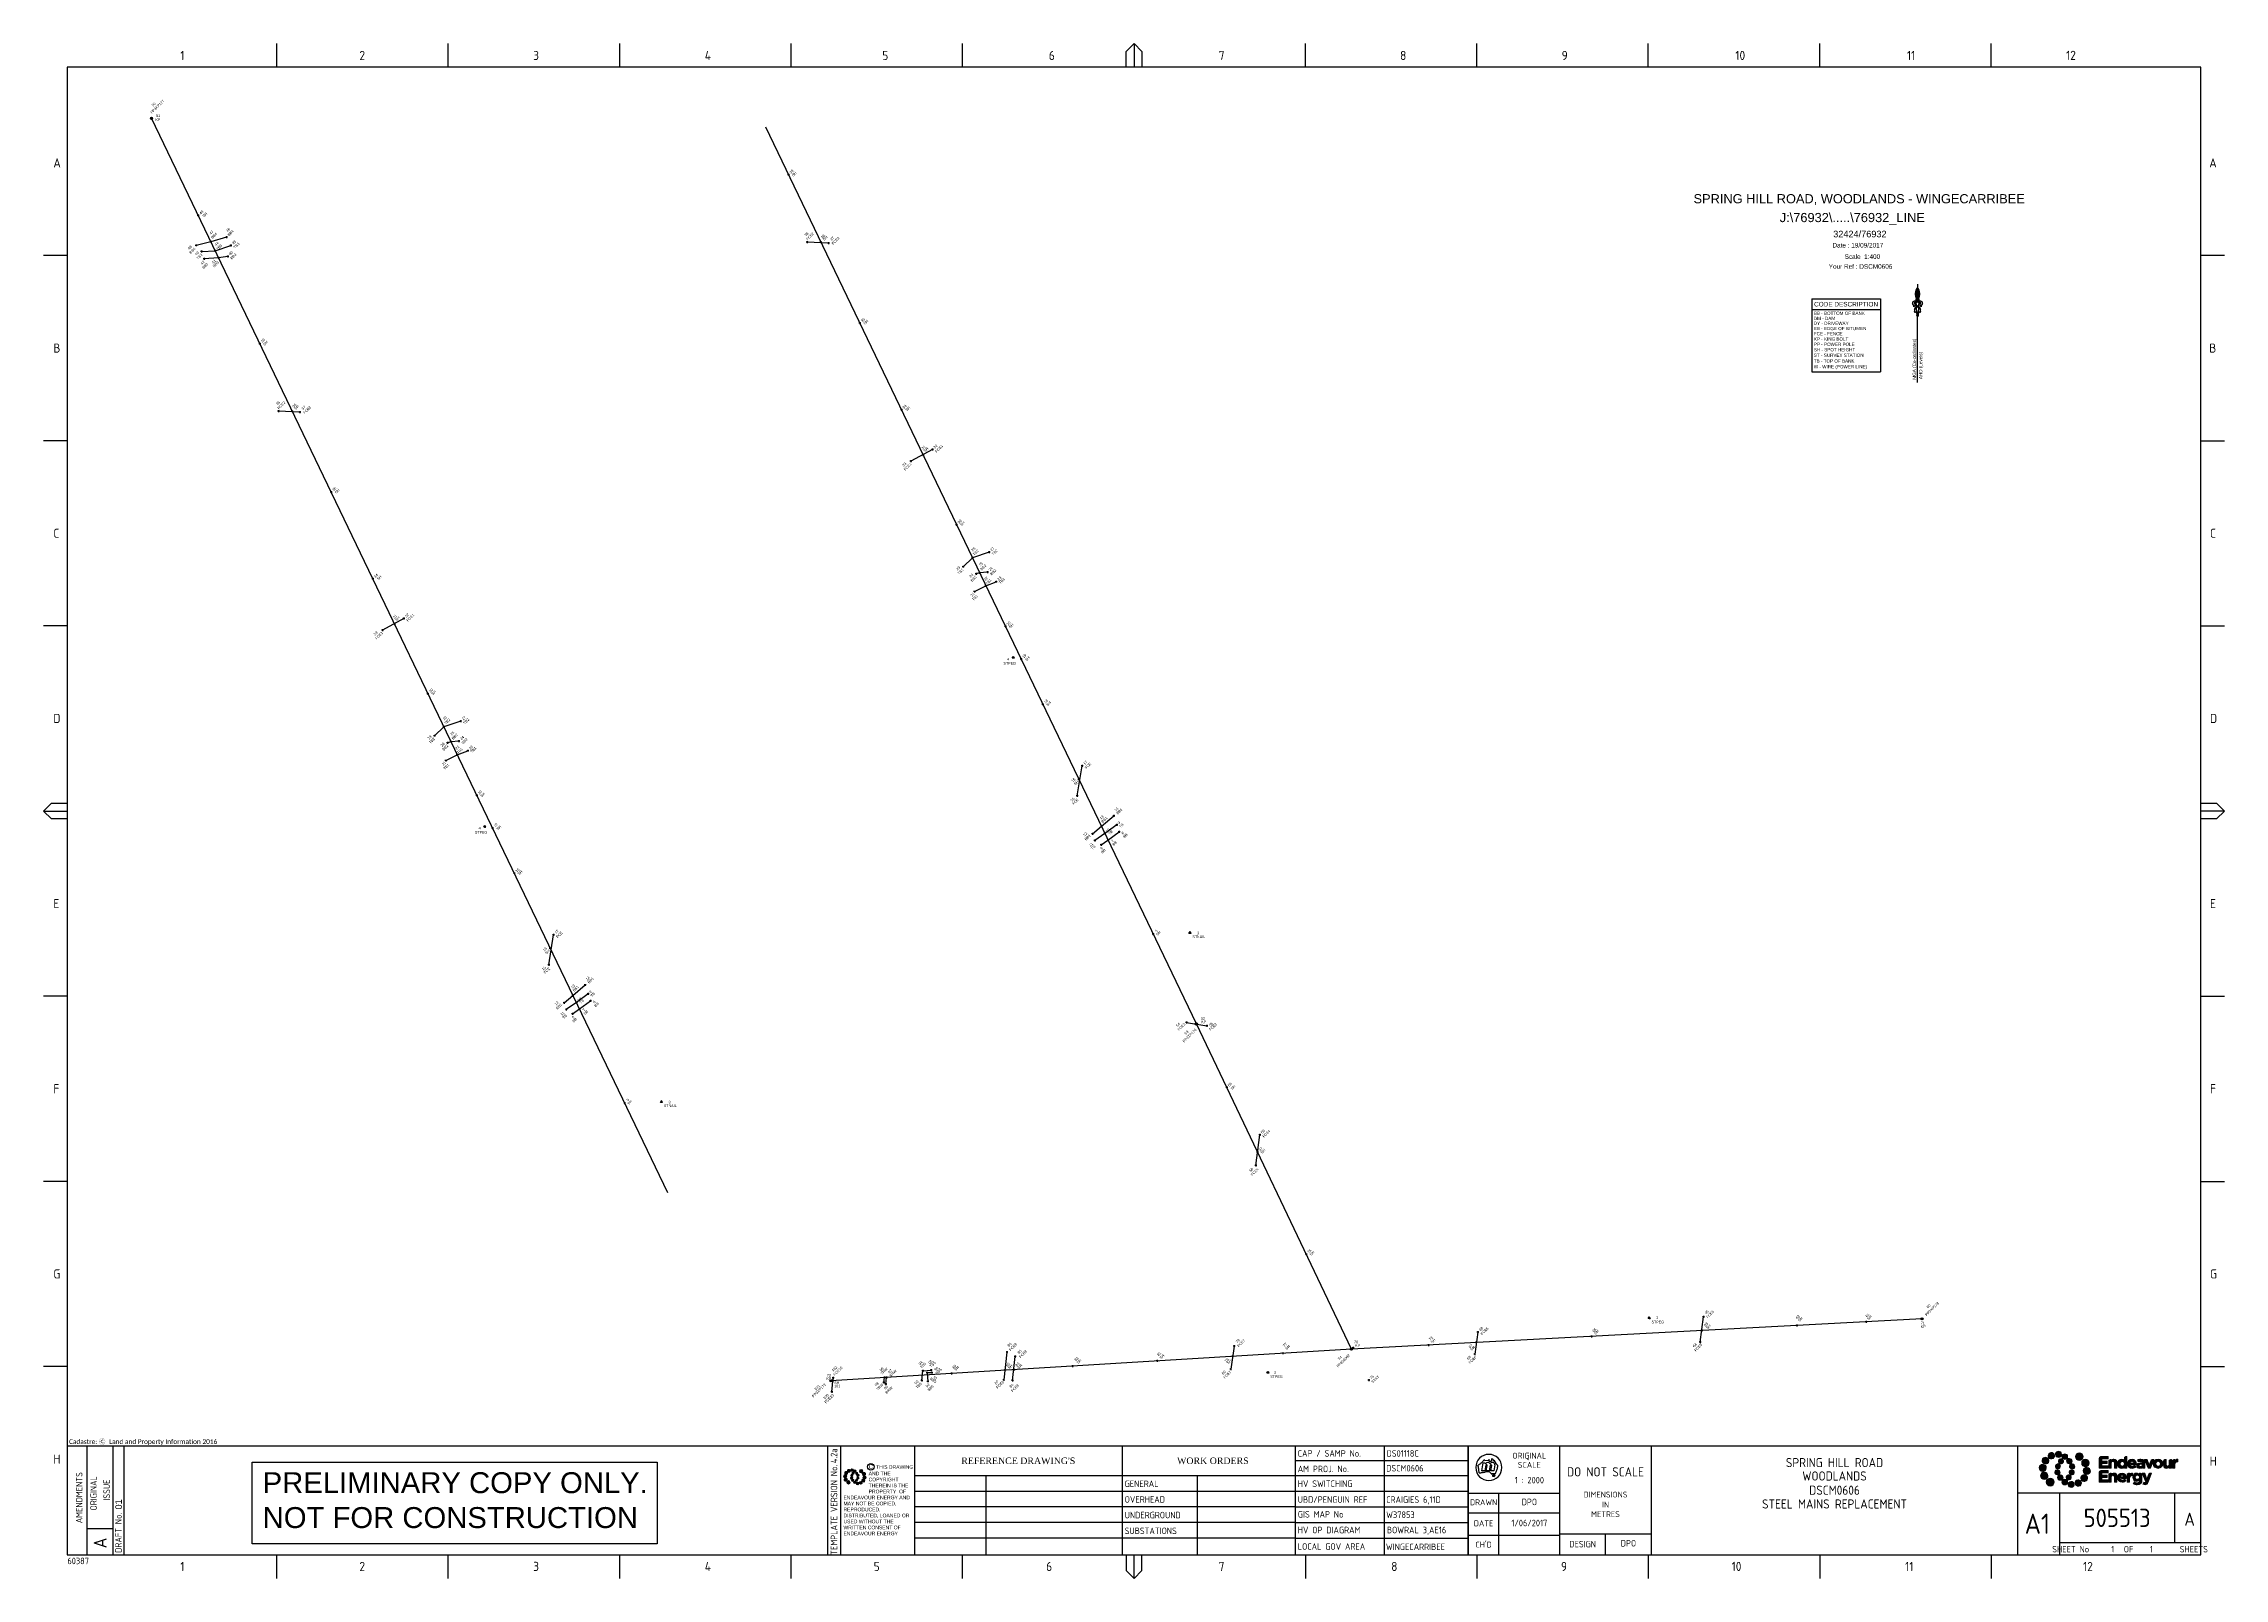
# Paper-space layout 'Survey' of a CAD drawing. Header units: metres, sheet in millimetres. Extents: x -21 to 813, y -3 to 583.
import ezdxf
from ezdxf.enums import TextEntityAlignment as Align

# ---------------------------------------------------------------- set-up
doc = ezdxf.new("R2010")
doc.units = ezdxf.units.M
doc.layers.get('0').update_dxf_attribs({"color": 6})
for name, color, linetype in [('Notes', 7, 'Continuous'), ('SupportsUG_SP_EXT', 7, 'Continuous'), ('TEXT1', 7, 'Continuous')]:
    doc.layers.add(name, color=color, linetype=linetype)
doc.styles.add('ARIAL', font='arial.ttf', dxfattribs={"height": 2})
doc.styles.add('iecISOCP', font='isocp.shx')
doc.styles.add('iecTimesNewRoman', font='times.ttf')
doc.styles.get("Standard").update_dxf_attribs({"font": 'arial.ttf'})

# ---------------------------------------------------------------- blocks, each defined once
blk = doc.blocks.new('A$C30A46249')
at = {"color": 7, "lineweight": -3, "insert": (6.92, 4.97), "char_height": 1.79, "attachment_point": 7, "line_spacing_factor": 1.2}
blk.add_mtext('{\\fCalibri|b0|i0|c0|p34;\\C256;Cadastre: \\fMS Gothic|b0|i0|c128|p49;\\C250;\\c2236962;Ⓒ\\fMS Gothic|b0|i0|c0|p49; \\fCalibri|b0|i0|c0|p34;\\C256;Land and Property Information 2016}', dxfattribs=at)
blk = doc.blocks.new('EE_LOGO_SMALL')
at = {"layer": 'Notes'}
h = blk.add_hatch(color=256, dxfattribs=at)
edge = h.paths.add_edge_path()
edge.add_spline(control_points=[(-8.4, 2), (-9.2, 2), (-9.8, 1.4), (-9.8, 0.7), (-9.9, -0.1), (-9.3, -0.7), (-8.6, -0.8), (-7.8, -0.8), (-7.2, -0.2), (-7.1, 0.5), (-7.1, 1.3), (-7.7, 1.9), (-8.4, 2)], knot_values=[0, 0, 0, 0, 1, 1, 1, 2, 2, 2, 3, 3, 3, 4, 4, 4, 4], degree=3, periodic=0)
h = blk.add_hatch(color=256, dxfattribs=at)
edge = h.paths.add_edge_path()
edge.add_spline(control_points=[(-6.8, 4.5), (-7.4, 4.8), (-8.2, 4.6), (-8.6, 4), (-8.9, 3.4), (-8.7, 2.6), (-8.1, 2.2), (-7.5, 1.9), (-6.7, 2.1), (-6.3, 2.7), (-6, 3.3), (-6.2, 4.1), (-6.8, 4.5)], knot_values=[0, 0, 0, 0, 1, 1, 1, 2, 2, 2, 3, 3, 3, 4, 4, 4, 4], degree=3, periodic=0)
h = blk.add_hatch(color=256, dxfattribs=at)
edge = h.paths.add_edge_path()
edge.add_spline(control_points=[(-4.2, 5.9), (-4.6, 6.5), (-5.3, 6.6), (-5.9, 6.3), (-6.4, 5.9), (-6.6, 5.1), (-6.2, 4.6), (-5.9, 4), (-5.1, 3.8), (-4.6, 4.2), (-4, 4.6), (-3.8, 5.3), (-4.2, 5.9)], knot_values=[0, 0, 0, 0, 1, 1, 1, 2, 2, 2, 3, 3, 3, 4, 4, 4, 4], degree=3, periodic=0)
h = blk.add_hatch(color=256, dxfattribs=at)
edge = h.paths.add_edge_path()
edge.add_spline(control_points=[(-1.3, 5.9), (-1.4, 6.5), (-2, 7), (-2.6, 6.9), (-3.3, 6.9), (-3.7, 6.3), (-3.7, 5.6), (-3.6, 5), (-3, 4.5), (-2.4, 4.6), (-1.7, 4.7), (-1.3, 5.2), (-1.3, 5.9)], knot_values=[0, 0, 0, 0, 1, 1, 1, 2, 2, 2, 3, 3, 3, 4, 4, 4, 4], degree=3, periodic=0)
h = blk.add_hatch(color=256, dxfattribs=at)
edge = h.paths.add_edge_path()
edge.add_spline(control_points=[(-2.5, 2.1), (-3, 2.2), (-3.5, 1.9), (-3.6, 1.3), (-3.7, 0.8), (-3.4, 0.3), (-2.9, 0.2), (-2.4, 0.1), (-1.9, 0.4), (-1.8, 0.9), (-1.7, 1.5), (-2, 2), (-2.5, 2.1)], knot_values=[0, 0, 0, 0, 1, 1, 1, 2, 2, 2, 3, 3, 3, 4, 4, 4, 4], degree=3, periodic=0)
h = blk.add_hatch(color=256, dxfattribs=at)
edge = h.paths.add_edge_path()
edge.add_spline(control_points=[(1, 4.9), (1, 4.3), (0.5, 3.8), (-0.1, 3.8), (-0.7, 3.8), (-1.2, 4.3), (-1.2, 4.9), (-1.2, 5.5), (-0.7, 6), (-0.1, 6), (0.5, 6), (1, 5.5), (1, 4.9)], knot_values=[0, 0, 0, 0, 1, 1, 1, 2, 2, 2, 3, 3, 3, 4, 4, 4, 4], degree=3, periodic=0)
edge = h.paths.add_edge_path()
edge.add_spline(control_points=[(-1.4, 4), (-1.9, 4.1), (-2.4, 3.8), (-2.5, 3.3), (-2.6, 2.7), (-2.3, 2.2), (-1.8, 2.1), (-1.3, 2), (-0.7, 2.3), (-0.6, 2.9), (-0.5, 3.4), (-0.9, 3.9), (-1.4, 4)], knot_values=[0, 0, 0, 0, 1, 1, 1, 2, 2, 2, 3, 3, 3, 4, 4, 4, 4], degree=3, periodic=0)
h = blk.add_hatch(color=256, dxfattribs=at)
edge = h.paths.add_edge_path()
edge.add_spline(control_points=[(2.3, 2.4), (2.8, 2.8), (2.8, 3.4), (2.4, 3.9), (2, 4.3), (1.4, 4.3), (0.9, 3.9), (0.5, 3.6), (0.5, 2.9), (0.9, 2.5), (1.2, 2), (1.9, 2), (2.3, 2.4)], knot_values=[0, 0, 0, 0, 1, 1, 1, 2, 2, 2, 3, 3, 3, 4, 4, 4, 4], degree=3, periodic=0)
edge = h.paths.add_edge_path()
edge.add_spline(control_points=[(1, 4.9), (1, 4.3), (0.5, 3.8), (-0.1, 3.8), (-0.7, 3.8), (-1.2, 4.3), (-1.2, 4.9), (-1.2, 5.5), (-0.7, 6), (-0.1, 6), (0.5, 6), (1, 5.5), (1, 4.9)], knot_values=[0, 0, 0, 0, 1, 1, 1, 2, 2, 2, 3, 3, 3, 4, 4, 4, 4], degree=3, periodic=0)
h = blk.add_hatch(color=256, dxfattribs=at)
edge = h.paths.add_edge_path()
edge.add_spline(control_points=[(1, 4.9), (1, 4.3), (0.5, 3.8), (-0.1, 3.8), (-0.7, 3.8), (-1.2, 4.3), (-1.2, 4.9), (-1.2, 5.5), (-0.7, 6), (-0.1, 6), (0.5, 6), (1, 5.5), (1, 4.9)], knot_values=[0, 0, 0, 0, 1, 1, 1, 2, 2, 2, 3, 3, 3, 4, 4, 4, 4], degree=3, periodic=0)
edge = h.paths.add_edge_path(flags=16)
edge.add_spline(control_points=[(1, 4.9), (1, 4.3), (0.5, 3.8), (-0.1, 3.8), (-0.7, 3.8), (-1.2, 4.3), (-1.2, 4.9), (-1.2, 5.5), (-0.7, 6), (-0.1, 6), (0.5, 6), (1, 5.5), (1, 4.9)], knot_values=[0, 0, 0, 0, 1, 1, 1, 2, 2, 2, 3, 3, 3, 4, 4, 4, 4], degree=3, periodic=0)
h = blk.add_hatch(color=256, dxfattribs=at)
edge = h.paths.add_edge_path()
edge.add_spline(control_points=[(3, 0.2), (3.5, 0.3), (3.8, 0.9), (3.7, 1.4), (3.6, 1.9), (3, 2.3), (2.5, 2.1), (1.9, 2), (1.6, 1.4), (1.8, 0.9), (1.9, 0.4), (2.5, 0.1), (3, 0.2)], knot_values=[0, 0, 0, 0, 1, 1, 1, 2, 2, 2, 3, 3, 3, 4, 4, 4, 4], degree=3, periodic=0)
h = blk.add_hatch(color=256, dxfattribs=at)
edge = h.paths.add_edge_path()
edge.add_spline(control_points=[(7, 4.9), (7, 4), (6.3, 3.4), (5.5, 3.4), (4.6, 3.4), (4, 4), (4, 4.9), (4, 5.7), (4.6, 6.4), (5.5, 6.4), (6.3, 6.4), (7, 5.7), (7, 4.9)], knot_values=[0, 0, 0, 0, 1, 1, 1, 2, 2, 2, 3, 3, 3, 4, 4, 4, 4], degree=3, periodic=0)
h = blk.add_hatch(color=256, dxfattribs=at)
edge = h.paths.add_edge_path()
edge.add_spline(control_points=[(8.4, 1.1), (9.1, 1.5), (9.4, 2.3), (9.1, 3), (8.8, 3.7), (7.9, 4.1), (7.2, 3.8), (6.5, 3.4), (6.2, 2.6), (6.5, 1.9), (6.8, 1.2), (7.7, 0.8), (8.4, 1.1)], knot_values=[0, 0, 0, 0, 1, 1, 1, 2, 2, 2, 3, 3, 3, 4, 4, 4, 4], degree=3, periodic=0)
h = blk.add_hatch(color=256, dxfattribs=at)
edge = h.paths.add_edge_path()
edge.add_spline(control_points=[(8.3, -1.9), (9, -1.9), (9.7, -1.4), (9.7, -0.6), (9.7, 0.1), (9.2, 0.8), (8.4, 0.8), (7.7, 0.8), (7, 0.3), (7, -0.5), (6.9, -1.2), (7.5, -1.9), (8.3, -1.9)], knot_values=[0, 0, 0, 0, 1, 1, 1, 2, 2, 2, 3, 3, 3, 4, 4, 4, 4], degree=3, periodic=0)
h = blk.add_hatch(color=256, dxfattribs=at)
edge = h.paths.add_edge_path()
edge.add_spline(control_points=[(-8.5, -1.1), (-9.2, -1.4), (-9.6, -2.3), (-9.3, -3), (-8.9, -3.7), (-8.1, -4), (-7.4, -3.7), (-6.7, -3.4), (-6.3, -2.5), (-6.6, -1.8), (-7, -1.1), (-7.8, -0.8), (-8.5, -1.1)], knot_values=[0, 0, 0, 0, 1, 1, 1, 2, 2, 2, 3, 3, 3, 4, 4, 4, 4], degree=3, periodic=0)
h = blk.add_hatch(color=256, dxfattribs=at)
edge = h.paths.add_edge_path()
edge.add_spline(control_points=[(-7.1, -4.8), (-7.1, -4), (-6.5, -3.3), (-5.6, -3.3), (-4.8, -3.3), (-4.1, -4), (-4.1, -4.8), (-4.1, -5.7), (-4.8, -6.3), (-5.6, -6.3), (-6.5, -6.3), (-7.1, -5.7), (-7.1, -4.8)], knot_values=[0, 0, 0, 0, 1, 1, 1, 2, 2, 2, 3, 3, 3, 4, 4, 4, 4], degree=3, periodic=0)
h = blk.add_hatch(color=256, dxfattribs=at)
edge = h.paths.add_edge_path()
edge.add_spline(control_points=[(-3.1, -0.2), (-3.7, -0.3), (-4, -0.8), (-3.8, -1.4), (-3.7, -1.9), (-3.2, -2.2), (-2.6, -2.1), (-2.1, -1.9), (-1.8, -1.4), (-1.9, -0.9), (-2.1, -0.3), (-2.6, 0), (-3.1, -0.2)], knot_values=[0, 0, 0, 0, 1, 1, 1, 2, 2, 2, 3, 3, 3, 4, 4, 4, 4], degree=3, periodic=0)
h = blk.add_hatch(color=256, dxfattribs=at)
edge = h.paths.add_edge_path()
edge.add_spline(control_points=[(-2.5, -2.3), (-2.9, -2.7), (-3, -3.4), (-2.6, -3.8), (-2.2, -4.2), (-1.5, -4.3), (-1.1, -3.9), (-0.7, -3.5), (-0.6, -2.8), (-1, -2.4), (-1.4, -2), (-2, -1.9), (-2.5, -2.3)], knot_values=[0, 0, 0, 0, 1, 1, 1, 2, 2, 2, 3, 3, 3, 4, 4, 4, 4], degree=3, periodic=0)
h = blk.add_hatch(color=256, dxfattribs=at)
edge = h.paths.add_edge_path()
edge.add_spline(control_points=[(-1.2, -4.8), (-1.2, -4.2), (-0.7, -3.7), (-0.1, -3.7), (0.5, -3.7), (1, -4.2), (1, -4.8), (1, -5.4), (0.5, -5.9), (-0.1, -5.9), (-0.7, -5.9), (-1.2, -5.4), (-1.2, -4.8)], knot_values=[0, 0, 0, 0, 1, 1, 1, 2, 2, 2, 3, 3, 3, 4, 4, 4, 4], degree=3, periodic=0)
h = blk.add_hatch(color=256, dxfattribs=at)
edge = h.paths.add_edge_path()
edge.add_spline(control_points=[(1.2, -3.9), (1.7, -4.1), (2.2, -3.7), (2.3, -3.2), (2.5, -2.7), (2.1, -2.2), (1.6, -2.1), (1.1, -2), (0.6, -2.3), (0.5, -2.8), (0.4, -3.3), (0.7, -3.8), (1.2, -3.9)], knot_values=[0, 0, 0, 0, 1, 1, 1, 2, 2, 2, 3, 3, 3, 4, 4, 4, 4], degree=3, periodic=0)
h = blk.add_hatch(color=256, dxfattribs=at)
edge = h.paths.add_edge_path()
edge.add_spline(control_points=[(1.2, -5.8), (1.3, -6.5), (1.8, -6.9), (2.5, -6.9), (3.1, -6.8), (3.6, -6.2), (3.5, -5.6), (3.4, -5), (2.9, -4.5), (2.2, -4.6), (1.6, -4.6), (1.1, -5.2), (1.2, -5.8)], knot_values=[0, 0, 0, 0, 1, 1, 1, 2, 2, 2, 3, 3, 3, 4, 4, 4, 4], degree=3, periodic=0)
h = blk.add_hatch(color=256, dxfattribs=at)
edge = h.paths.add_edge_path()
edge.add_spline(control_points=[(2.4, -2), (2.9, -2.1), (3.4, -1.8), (3.5, -1.3), (3.6, -0.8), (3.3, -0.3), (2.8, -0.2), (2.2, -0.1), (1.7, -0.4), (1.6, -0.9), (1.5, -1.4), (1.8, -1.9), (2.4, -2)], knot_values=[0, 0, 0, 0, 1, 1, 1, 2, 2, 2, 3, 3, 3, 4, 4, 4, 4], degree=3, periodic=0)
h = blk.add_hatch(color=256, dxfattribs=at)
edge = h.paths.add_edge_path()
edge.add_spline(control_points=[(4, -5.8), (4.4, -6.4), (5.2, -6.6), (5.7, -6.2), (6.3, -5.8), (6.5, -5.1), (6.1, -4.5), (5.7, -4), (5, -3.8), (4.4, -4.2), (3.8, -4.5), (3.7, -5.3), (4, -5.8)], knot_values=[0, 0, 0, 0, 1, 1, 1, 2, 2, 2, 3, 3, 3, 4, 4, 4, 4], degree=3, periodic=0)
h = blk.add_hatch(color=256, dxfattribs=at)
edge = h.paths.add_edge_path()
edge.add_spline(control_points=[(6.7, -4.4), (7.3, -4.8), (8.1, -4.6), (8.4, -4), (8.8, -3.3), (8.6, -2.6), (8, -2.2), (7.3, -1.8), (6.6, -2.1), (6.2, -2.7), (5.8, -3.3), (6, -4.1), (6.7, -4.4)], knot_values=[0, 0, 0, 0, 1, 1, 1, 2, 2, 2, 3, 3, 3, 4, 4, 4, 4], degree=3, periodic=0)
at = {"layer": 'Notes', "lineweight": 0}
for points in [[(1.8, 2.1), (1.8, 2.1)], [(-2, -2.1), (-2, -2.1)]]:
    blk.add_lwpolyline(points, dxfattribs=at)
for points in [[(-8.4, 2), (-9.2, 2), (-9.8, 1.4), (-9.8, 0.7), (-9.9, -0.1), (-9.3, -0.7), (-8.6, -0.8), (-7.8, -0.8), (-7.2, -0.2), (-7.1, 0.5), (-7.1, 1.3), (-7.7, 1.9), (-8.4, 2)], [(-6.8, 4.5), (-7.4, 4.8), (-8.2, 4.6), (-8.6, 4), (-8.9, 3.4), (-8.7, 2.6), (-8.1, 2.2), (-7.5, 1.9), (-6.7, 2.1), (-6.3, 2.7), (-6, 3.3), (-6.2, 4.1), (-6.8, 4.5)], [(-4.2, 5.9), (-4.6, 6.5), (-5.3, 6.6), (-5.9, 6.3), (-6.4, 5.9), (-6.6, 5.1), (-6.2, 4.6), (-5.9, 4), (-5.1, 3.8), (-4.6, 4.2), (-4, 4.6), (-3.8, 5.3), (-4.2, 5.9)], [(-1.3, 5.9), (-1.4, 6.5), (-2, 7), (-2.6, 6.9), (-3.3, 6.9), (-3.7, 6.3), (-3.7, 5.6), (-3.6, 5), (-3, 4.5), (-2.4, 4.6), (-1.7, 4.7), (-1.3, 5.2), (-1.3, 5.9)], [(-2.5, 2.1), (-3, 2.2), (-3.5, 1.9), (-3.6, 1.3), (-3.7, 0.8), (-3.4, 0.3), (-2.9, 0.2), (-2.4, 0.1), (-1.9, 0.4), (-1.8, 0.9), (-1.7, 1.5), (-2, 2), (-2.5, 2.1)], [(-1.4, 4), (-1.9, 4.1), (-2.4, 3.8), (-2.5, 3.3), (-2.6, 2.7), (-2.3, 2.2), (-1.8, 2.1), (-1.3, 2), (-0.7, 2.3), (-0.6, 2.9), (-0.5, 3.4), (-0.9, 3.9), (-1.4, 4)], [(1, 4.9), (1, 4.3), (0.5, 3.8), (-0.1, 3.8), (-0.7, 3.8), (-1.2, 4.3), (-1.2, 4.9), (-1.2, 5.5), (-0.7, 6), (-0.1, 6), (0.5, 6), (1, 5.5), (1, 4.9)], [(1, 4.9), (1, 4.3), (0.5, 3.8), (-0.1, 3.8), (-0.7, 3.8), (-1.2, 4.3), (-1.2, 4.9), (-1.2, 5.5), (-0.7, 6), (-0.1, 6), (0.5, 6), (1, 5.5), (1, 4.9)], [(2.3, 2.4), (2.8, 2.8), (2.8, 3.4), (2.4, 3.9), (2, 4.3), (1.4, 4.3), (0.9, 3.9), (0.5, 3.6), (0.5, 2.9), (0.9, 2.5), (1.2, 2), (1.9, 2), (2.3, 2.4)], [(3, 0.2), (3.5, 0.3), (3.8, 0.9), (3.7, 1.4), (3.6, 1.9), (3, 2.3), (2.5, 2.1), (1.9, 2), (1.6, 1.4), (1.8, 0.9), (1.9, 0.4), (2.5, 0.1), (3, 0.2)], [(7, 4.9), (7, 4), (6.3, 3.4), (5.5, 3.4), (4.6, 3.4), (4, 4), (4, 4.9), (4, 5.7), (4.6, 6.4), (5.5, 6.4), (6.3, 6.4), (7, 5.7), (7, 4.9)], [(8.4, 1.1), (9.1, 1.5), (9.4, 2.3), (9.1, 3), (8.8, 3.7), (7.9, 4.1), (7.2, 3.8), (6.5, 3.4), (6.2, 2.6), (6.5, 1.9), (6.8, 1.2), (7.7, 0.8), (8.4, 1.1)], [(8.3, -1.9), (9, -1.9), (9.7, -1.4), (9.7, -0.6), (9.7, 0.1), (9.2, 0.8), (8.4, 0.8), (7.7, 0.8), (7, 0.3), (7, -0.5), (6.9, -1.2), (7.5, -1.9), (8.3, -1.9)], [(-8.5, -1.1), (-9.2, -1.4), (-9.6, -2.3), (-9.3, -3), (-8.9, -3.7), (-8.1, -4), (-7.4, -3.7), (-6.7, -3.4), (-6.3, -2.5), (-6.6, -1.8), (-7, -1.1), (-7.8, -0.8), (-8.5, -1.1)], [(-7.1, -4.8), (-7.1, -4), (-6.5, -3.3), (-5.6, -3.3), (-4.8, -3.3), (-4.1, -4), (-4.1, -4.8), (-4.1, -5.7), (-4.8, -6.3), (-5.6, -6.3), (-6.5, -6.3), (-7.1, -5.7), (-7.1, -4.8)], [(-3.1, -0.2), (-3.7, -0.3), (-4, -0.8), (-3.8, -1.4), (-3.7, -1.9), (-3.2, -2.2), (-2.6, -2.1), (-2.1, -1.9), (-1.8, -1.4), (-1.9, -0.9), (-2.1, -0.3), (-2.6, 0), (-3.1, -0.2)], [(-2.5, -2.3), (-2.9, -2.7), (-3, -3.4), (-2.6, -3.8), (-2.2, -4.2), (-1.5, -4.3), (-1.1, -3.9), (-0.7, -3.5), (-0.6, -2.8), (-1, -2.4), (-1.4, -2), (-2, -1.9), (-2.5, -2.3)], [(-1.2, -4.8), (-1.2, -4.2), (-0.7, -3.7), (-0.1, -3.7), (0.5, -3.7), (1, -4.2), (1, -4.8), (1, -5.4), (0.5, -5.9), (-0.1, -5.9), (-0.7, -5.9), (-1.2, -5.4), (-1.2, -4.8)], [(1.2, -3.9), (1.7, -4.1), (2.2, -3.7), (2.3, -3.2), (2.5, -2.7), (2.1, -2.2), (1.6, -2.1), (1.1, -2), (0.6, -2.3), (0.5, -2.8), (0.4, -3.3), (0.7, -3.8), (1.2, -3.9)], [(1.2, -5.8), (1.3, -6.5), (1.8, -6.9), (2.5, -6.9), (3.1, -6.8), (3.6, -6.2), (3.5, -5.6), (3.4, -5), (2.9, -4.5), (2.2, -4.6), (1.6, -4.6), (1.1, -5.2), (1.2, -5.8)], [(2.4, -2), (2.9, -2.1), (3.4, -1.8), (3.5, -1.3), (3.6, -0.8), (3.3, -0.3), (2.8, -0.2), (2.2, -0.1), (1.7, -0.4), (1.6, -0.9), (1.5, -1.4), (1.8, -1.9), (2.4, -2)], [(4, -5.8), (4.4, -6.4), (5.2, -6.6), (5.7, -6.2), (6.3, -5.8), (6.5, -5.1), (6.1, -4.5), (5.7, -4), (5, -3.8), (4.4, -4.2), (3.8, -4.5), (3.7, -5.3), (4, -5.8)], [(6.7, -4.4), (7.3, -4.8), (8.1, -4.6), (8.4, -4), (8.8, -3.3), (8.6, -2.6), (8, -2.2), (7.3, -1.8), (6.6, -2.1), (6.2, -2.7), (5.8, -3.3), (6, -4.1), (6.7, -4.4)]]:
    blk.add_open_spline(points, degree=3, knots=[0, 0, 0, 0, 1, 1, 1, 2, 2, 2, 3, 3, 3, 4, 4, 4, 4], dxfattribs=at)
blk = doc.blocks.new('EE_COPYRIGHT_A1')
at = {"layer": 'Notes'}
blk.add_circle((9.53, -0.82), 1.15, dxfattribs=at)
at = {"xscale": 0.4, "yscale": 0.4, "zscale": 0.4}
blk.add_blockref('EE_LOGO_SMALL', (3.96, -4.29), dxfattribs=at)
at = {"layer": 'Notes', "insert": (0, 0), "char_height": 1.25, "width": 24.1208, "attachment_point": 1, "style": 'ARIAL'}
blk.add_mtext('\\pt8.75;               ^I{\\H1.2x;C } THIS DRAWING\\P\\pi-8.75,l8.75,t8.75,20;       ^IAND THE ^I\\P\\pi0,t8.75;COPYRIGHT\\P\\pi-8.75,t1.25,8.75;^I^ITHEREIN IS THE PROPERTY  OF \\P\\pi0,l0,t1.25;ENDEAVOUR ENERGY AND MAY NOT BE COPIED, REPRODUCED, DISTRIBUTED, LOANED OR USED WITHOUT THE WRITTEN CONSENT OF ENDEAVOUR ENERGY', dxfattribs=at)
blk = doc.blocks.new('EE_LOGO')
h = blk.add_hatch(color=7)
edge = h.paths.add_edge_path()
edge.add_spline(control_points=[(-25.34, 1.94), (-26.08, 1.98), (-26.72, 1.41), (-26.77, 0.66), (-26.81, -0.09), (-26.24, -0.72), (-25.49, -0.77), (-24.74, -0.81), (-24.1, -0.24), (-24.06, 0.51), (-24.02, 1.25), (-24.59, 1.89), (-25.34, 1.94)], knot_values=[0, 0, 0, 0, 1, 1, 1, 2, 2, 2, 3, 3, 3, 4, 4, 4, 4], degree=3, periodic=0)
h = blk.add_hatch(color=7)
edge = h.paths.add_edge_path()
edge.add_spline(control_points=[(-23.73, 4.46), (-24.34, 4.81), (-25.13, 4.61), (-25.49, 3.99), (-25.85, 3.38), (-25.64, 2.59), (-25.03, 2.23), (-24.41, 1.87), (-23.63, 2.08), (-23.27, 2.69), (-22.91, 3.31), (-23.12, 4.1), (-23.73, 4.46)], knot_values=[0, 0, 0, 0, 1, 1, 1, 2, 2, 2, 3, 3, 3, 4, 4, 4, 4], degree=3, periodic=0)
h = blk.add_hatch(color=7)
edge = h.paths.add_edge_path()
edge.add_spline(control_points=[(-21.12, 5.87), (-21.48, 6.44), (-22.24, 6.61), (-22.81, 6.24), (-23.37, 5.88), (-23.54, 5.12), (-23.17, 4.55), (-22.81, 3.98), (-22.05, 3.82), (-21.48, 4.19), (-20.92, 4.55), (-20.75, 5.31), (-21.12, 5.87)], knot_values=[0, 0, 0, 0, 1, 1, 1, 2, 2, 2, 3, 3, 3, 4, 4, 4, 4], degree=3, periodic=0)
h = blk.add_hatch(color=7)
edge = h.paths.add_edge_path()
edge.add_spline(control_points=[(-19.43, 2.06), (-19.94, 2.17), (-20.44, 1.84), (-20.55, 1.33), (-20.66, 0.82), (-20.34, 0.32), (-19.83, 0.21), (-19.32, 0.1), (-18.81, 0.42), (-18.71, 0.93), (-18.59, 1.44), (-18.92, 1.95), (-19.43, 2.06)], knot_values=[0, 0, 0, 0, 1, 1, 1, 2, 2, 2, 3, 3, 3, 4, 4, 4, 4], degree=3, periodic=0)
h = blk.add_hatch(color=7)
edge = h.paths.add_edge_path()
edge.add_spline(control_points=[(-18.27, 5.87), (-18.34, 6.5), (-18.91, 6.97), (-19.54, 6.9), (-20.18, 6.84), (-20.65, 6.27), (-20.58, 5.63), (-20.52, 4.99), (-19.95, 4.53), (-19.31, 4.59), (-18.67, 4.66), (-18.21, 5.23), (-18.27, 5.87)], knot_values=[0, 0, 0, 0, 1, 1, 1, 2, 2, 2, 3, 3, 3, 4, 4, 4, 4], degree=3, periodic=0)
h = blk.add_hatch(color=7)
edge = h.paths.add_edge_path()
edge.add_spline(control_points=[(-15.91, 4.86), (-15.91, 4.26), (-16.4, 3.77), (-17, 3.77), (-17.6, 3.77), (-18.08, 4.26), (-18.08, 4.86), (-18.08, 5.46), (-17.6, 5.95), (-17, 5.95), (-16.4, 5.95), (-15.91, 5.46), (-15.91, 4.86)], knot_values=[0, 0, 0, 0, 1, 1, 1, 2, 2, 2, 3, 3, 3, 4, 4, 4, 4], degree=3, periodic=0)
edge = h.paths.add_edge_path()
edge.add_spline(control_points=[(-18.29, 3.97), (-18.8, 4.08), (-19.3, 3.76), (-19.41, 3.25), (-19.52, 2.74), (-19.2, 2.23), (-18.69, 2.12), (-18.18, 2.01), (-17.67, 2.33), (-17.56, 2.84), (-17.45, 3.35), (-17.78, 3.86), (-18.29, 3.97)], knot_values=[0, 0, 0, 0, 1, 1, 1, 2, 2, 2, 3, 3, 3, 4, 4, 4, 4], degree=3, periodic=0)
h = blk.add_hatch(color=7)
edge = h.paths.add_edge_path()
edge.add_spline(control_points=[(-14.59, 2.36), (-14.16, 2.75), (-14.12, 3.41), (-14.51, 3.84), (-14.89, 4.27), (-15.55, 4.31), (-15.99, 3.93), (-16.42, 3.54), (-16.46, 2.88), (-16.07, 2.45), (-15.69, 2.01), (-15.02, 1.98), (-14.59, 2.36)], knot_values=[0, 0, 0, 0, 1, 1, 1, 2, 2, 2, 3, 3, 3, 4, 4, 4, 4], degree=3, periodic=0)
edge = h.paths.add_edge_path()
edge.add_spline(control_points=[(-15.91, 4.86), (-15.91, 4.26), (-16.4, 3.77), (-17, 3.77), (-17.6, 3.77), (-18.08, 4.26), (-18.08, 4.86), (-18.08, 5.46), (-17.6, 5.95), (-17, 5.95), (-16.4, 5.95), (-15.91, 5.46), (-15.91, 4.86)], knot_values=[0, 0, 0, 0, 1, 1, 1, 2, 2, 2, 3, 3, 3, 4, 4, 4, 4], degree=3, periodic=0)
h = blk.add_hatch(color=7)
edge = h.paths.add_edge_path()
edge.add_spline(control_points=[(-15.91, 4.86), (-15.91, 4.26), (-16.4, 3.77), (-17, 3.77), (-17.6, 3.77), (-18.08, 4.26), (-18.08, 4.86), (-18.08, 5.46), (-17.6, 5.95), (-17, 5.95), (-16.4, 5.95), (-15.91, 5.46), (-15.91, 4.86)], knot_values=[0, 0, 0, 0, 1, 1, 1, 2, 2, 2, 3, 3, 3, 4, 4, 4, 4], degree=3, periodic=0)
edge = h.paths.add_edge_path(flags=16)
edge.add_spline(control_points=[(-15.91, 4.86), (-15.91, 4.26), (-16.4, 3.77), (-17, 3.77), (-17.6, 3.77), (-18.08, 4.26), (-18.08, 4.86), (-18.08, 5.46), (-17.6, 5.95), (-17, 5.95), (-16.4, 5.95), (-15.91, 5.46), (-15.91, 4.86)], knot_values=[0, 0, 0, 0, 1, 1, 1, 2, 2, 2, 3, 3, 3, 4, 4, 4, 4], degree=3, periodic=0)
h = blk.add_hatch(color=7)
edge = h.paths.add_edge_path()
edge.add_spline(control_points=[(-13.94, 0.18), (-13.41, 0.32), (-13.09, 0.87), (-13.23, 1.4), (-13.37, 1.93), (-13.92, 2.25), (-14.45, 2.11), (-14.98, 1.97), (-15.3, 1.42), (-15.16, 0.89), (-15.02, 0.36), (-14.47, 0.04), (-13.94, 0.18)], knot_values=[0, 0, 0, 0, 1, 1, 1, 2, 2, 2, 3, 3, 3, 4, 4, 4, 4], degree=3, periodic=0)
h = blk.add_hatch(color=7)
edge = h.paths.add_edge_path()
edge.add_spline(control_points=[(-9.93, 4.86), (-9.93, 4.03), (-10.61, 3.35), (-11.44, 3.35), (-12.28, 3.35), (-12.95, 4.03), (-12.95, 4.86), (-12.95, 5.69), (-12.28, 6.37), (-11.44, 6.37), (-10.61, 6.37), (-9.93, 5.69), (-9.93, 4.86)], knot_values=[0, 0, 0, 0, 1, 1, 1, 2, 2, 2, 3, 3, 3, 4, 4, 4, 4], degree=3, periodic=0)
h = blk.add_hatch(color=7)
edge = h.paths.add_edge_path()
edge.add_spline(control_points=[(-8.55, 1.13), (-7.83, 1.45), (-7.5, 2.29), (-7.82, 3.01), (-8.14, 3.73), (-8.98, 4.06), (-9.7, 3.74), (-10.42, 3.42), (-10.75, 2.58), (-10.43, 1.86), (-10.11, 1.14), (-9.27, 0.81), (-8.55, 1.13)], knot_values=[0, 0, 0, 0, 1, 1, 1, 2, 2, 2, 3, 3, 3, 4, 4, 4, 4], degree=3, periodic=0)
h = blk.add_hatch(color=7)
edge = h.paths.add_edge_path()
edge.add_spline(control_points=[(-8.66, -1.92), (-7.91, -1.96), (-7.27, -1.39), (-7.23, -0.64), (-7.19, 0.1), (-7.76, 0.74), (-8.51, 0.78), (-9.25, 0.83), (-9.89, 0.26), (-9.94, -0.49), (-9.98, -1.24), (-9.41, -1.88), (-8.66, -1.92)], knot_values=[0, 0, 0, 0, 1, 1, 1, 2, 2, 2, 3, 3, 3, 4, 4, 4, 4], degree=3, periodic=0)
h = blk.add_hatch(color=7)
edge = h.paths.add_edge_path()
edge.add_spline(control_points=[(-3.85, 0.44), (-3.85, 0.44), (-3.85, 4.25), (-3.85, 4.3), (-3.85, 4.35), (-3.85, 4.86), (-3.29, 4.86), (-2.74, 4.86), (-0.49, 4.86), (-0.49, 4.86), (-0.49, 4.86), (-0.49, 4), (-0.49, 4), (-0.49, 4), (-2.89, 4), (-2.89, 4), (-2.89, 4), (-2.89, 3.1), (-2.89, 3.1), (-2.89, 3.1), (-0.8, 3.1), (-0.8, 3.1), (-0.8, 3.1), (-0.8, 2.23), (-0.8, 2.23), (-0.8, 2.23), (-2.89, 2.23), (-2.89, 2.23), (-2.89, 2.23), (-2.89, 1.31), (-2.89, 1.31), (-2.89, 1.31), (-0.49, 1.31), (-0.49, 1.31), (-0.49, 1.31), (-0.49, 0.44), (-0.49, 0.44), (-0.49, 0.44), (-3.85, 0.44), (-3.85, 0.44)], knot_values=[0, 0, 0, 0, 1, 1, 1, 2, 2, 2, 3, 3, 3, 4, 4, 4, 5, 5, 5, 6, 6, 6, 7, 7, 7, 8, 8, 8, 9, 9, 9, 10, 10, 10, 11, 11, 11, 12, 12, 12, 13, 13, 13, 13], degree=3, periodic=0)
h = blk.add_hatch(color=7)
edge = h.paths.add_edge_path()
edge.add_spline(control_points=[(1.94, 0.44), (1.94, 0.44), (1.94, 2.33), (1.94, 2.33), (1.94, 2.78), (1.73, 3.02), (1.36, 3.02), (1, 3.02), (0.76, 2.78), (0.76, 2.33), (0.76, 2.33), (0.76, 0.44), (0.76, 0.44), (0.76, 0.44), (-0.2, 0.44), (-0.2, 0.44), (-0.2, 0.44), (-0.2, 3.21), (-0.2, 3.27), (-0.2, 3.33), (-0.2, 3.82), (0.36, 3.82), (0.76, 3.82), (0.76, 3.82), (0.76, 3.82), (0.76, 3.82), (0.76, 3.35), (0.76, 3.35), (0.98, 3.63), (1.27, 3.89), (1.75, 3.89), (2.48, 3.89), (2.9, 3.41), (2.9, 2.63), (2.9, 2.63), (2.9, 0.44), (2.9, 0.44), (2.9, 0.44), (1.94, 0.44), (1.94, 0.44)], knot_values=[0, 0, 0, 0, 1, 1, 1, 2, 2, 2, 3, 3, 3, 4, 4, 4, 5, 5, 5, 6, 6, 6, 7, 7, 7, 8, 8, 8, 9, 9, 9, 10, 10, 10, 11, 11, 11, 12, 12, 12, 13, 13, 13, 13], degree=3, periodic=0)
h = blk.add_hatch(color=7)
edge = h.paths.add_edge_path(flags=16)
edge.add_spline(control_points=[(5.8, 2.13), (5.8, 2.69), (5.43, 3.07), (4.98, 3.07), (4.53, 3.07), (4.15, 2.7), (4.15, 2.13), (4.15, 2.13), (4.15, 2.12), (4.15, 2.12), (4.15, 1.56), (4.53, 1.19), (4.98, 1.19), (5.43, 1.19), (5.8, 1.56), (5.8, 2.12), (5.8, 2.12), (5.8, 2.13), (5.8, 2.13)], knot_values=[0, 0, 0, 0, 1, 1, 1, 2, 2, 2, 3, 3, 3, 4, 4, 4, 5, 5, 5, 6, 6, 6, 6], degree=3, periodic=0)
edge = h.paths.add_edge_path()
edge.add_spline(control_points=[(5.79, 0.44), (5.79, 0.44), (5.79, 0.92), (5.79, 0.92), (5.55, 0.6), (5.23, 0.37), (4.73, 0.37), (3.94, 0.37), (3.19, 0.99), (3.19, 2.12), (3.19, 2.12), (3.19, 2.13), (3.19, 2.13), (3.19, 3.26), (3.93, 3.88), (4.73, 3.88), (5.24, 3.88), (5.56, 3.65), (5.79, 3.38), (5.79, 3.38), (5.79, 4.27), (5.79, 4.3), (5.79, 4.34), (5.79, 4.86), (6.34, 4.86), (6.73, 4.86), (6.75, 4.86), (6.75, 4.86), (6.75, 4.86), (6.75, 0.44), (6.75, 0.44), (6.75, 0.44), (5.79, 0.44), (5.79, 0.44)], knot_values=[0, 0, 0, 0, 1, 1, 1, 2, 2, 2, 3, 3, 3, 4, 4, 4, 5, 5, 5, 6, 6, 6, 7, 7, 7, 8, 8, 8, 9, 9, 9, 10, 10, 10, 11, 11, 11, 11], degree=3, periodic=0)
h = blk.add_hatch(color=7)
edge = h.paths.add_edge_path()
edge.add_spline(control_points=[(8.69, 3.89), (7.7, 3.89), (7.01, 3.09), (7.01, 2.13), (7.01, 2.13), (7.01, 2.12), (7.01, 2.12), (7.01, 1.08), (7.77, 0.37), (8.78, 0.37), (9.39, 0.37), (9.85, 0.61), (10.16, 1), (10.16, 1), (9.62, 1.48), (9.62, 1.48), (9.35, 1.24), (9.12, 1.14), (8.79, 1.14), (8.33, 1.13), (8, 1.49), (7.95, 1.86), (7.91, 2.18), (7.93, 2.29), (7.95, 2.43), (8.02, 2.85), (8.29, 3.12), (8.69, 3.12), (9.09, 3.12), (9.34, 2.83), (9.4, 2.4), (9.4, 2.4), (8.14, 2.4), (8.14, 2.4), (8.14, 2.4), (8.12, 1.8), (8.64, 1.8), (9.17, 1.8), (10.32, 1.8), (10.32, 1.8), (10.33, 1.89), (10.34, 1.95), (10.34, 2.04), (10.34, 2.04), (10.34, 2.05), (10.34, 2.05), (10.34, 3.01), (9.82, 3.89), (8.69, 3.89)], knot_values=[0, 0, 0, 0, 1, 1, 1, 2, 2, 2, 3, 3, 3, 4, 4, 4, 5, 5, 5, 6, 6, 6, 7, 7, 7, 8, 8, 8, 9, 9, 9, 10, 10, 10, 11, 11, 11, 12, 12, 12, 13, 13, 13, 14, 14, 14, 15, 15, 15, 16, 16, 16, 16], degree=3, periodic=0)
h = blk.add_hatch(color=7)
edge = h.paths.add_edge_path(flags=16)
edge.add_spline(control_points=[(12.69, 1.8), (12.53, 1.88), (12.31, 1.93), (12.08, 1.93), (11.67, 1.93), (11.42, 1.77), (11.42, 1.46), (11.42, 1.46), (11.42, 1.45), (11.42, 1.45), (11.42, 1.19), (11.63, 1.04), (11.94, 1.04), (12.39, 1.04), (12.69, 1.29), (12.69, 1.63), (12.69, 1.63), (12.69, 1.8), (12.69, 1.8)], knot_values=[0, 0, 0, 0, 1, 1, 1, 2, 2, 2, 3, 3, 3, 4, 4, 4, 5, 5, 5, 6, 6, 6, 6], degree=3, periodic=0)
edge = h.paths.add_edge_path()
edge.add_spline(control_points=[(12.67, 0.44), (12.67, 0.44), (12.67, 0.81), (12.67, 0.81), (12.44, 0.55), (12.12, 0.38), (11.65, 0.38), (11.01, 0.38), (10.49, 0.74), (10.49, 1.41), (10.49, 1.41), (10.49, 1.42), (10.49, 1.42), (10.49, 2.16), (11.05, 2.5), (11.85, 2.5), (12.19, 2.5), (12.44, 2.45), (12.68, 2.37), (12.68, 2.37), (12.68, 2.42), (12.68, 2.42), (12.68, 2.82), (12.43, 3.07), (11.95, 3.07), (11.59, 3.07), (11.33, 3), (11.02, 2.89), (11.02, 2.89), (10.78, 3.62), (10.78, 3.62), (11.15, 3.78), (11.52, 3.89), (12.09, 3.89), (13.14, 3.89), (13.6, 3.35), (13.6, 2.43), (13.6, 2.43), (13.6, 0.44), (13.6, 0.44), (13.6, 0.44), (12.67, 0.44), (12.67, 0.44)], knot_values=[0, 0, 0, 0, 1, 1, 1, 2, 2, 2, 3, 3, 3, 4, 4, 4, 5, 5, 5, 6, 6, 6, 7, 7, 7, 8, 8, 8, 9, 9, 9, 10, 10, 10, 11, 11, 11, 12, 12, 12, 13, 13, 13, 14, 14, 14, 14], degree=3, periodic=0)
h = blk.add_hatch(color=7)
edge = h.paths.add_edge_path()
edge.add_spline(control_points=[(15.71, 0.44), (15.71, 0.44), (14.84, 0.44), (14.84, 0.44), (14.84, 0.44), (13.51, 3.83), (13.51, 3.83), (13.51, 3.83), (14.53, 3.83), (14.53, 3.83), (14.53, 3.83), (15.28, 1.58), (15.28, 1.58), (15.28, 1.58), (15.86, 3.3), (15.86, 3.3), (15.86, 3.3), (16.02, 3.83), (16.4, 3.83), (16.78, 3.83), (17.04, 3.83), (17.04, 3.83), (17.04, 3.83), (15.71, 0.44), (15.71, 0.44)], knot_values=[0, 0, 0, 0, 1, 1, 1, 2, 2, 2, 3, 3, 3, 4, 4, 4, 5, 5, 5, 6, 6, 6, 7, 7, 7, 8, 8, 8, 8], degree=3, periodic=0)
h = blk.add_hatch(color=7)
edge = h.paths.add_edge_path(flags=16)
edge.add_spline(control_points=[(19.52, 2.16), (19.52, 2.66), (19.16, 3.09), (18.63, 3.09), (18.08, 3.09), (17.75, 2.67), (17.75, 2.17), (17.75, 2.17), (17.75, 2.16), (17.75, 2.16), (17.75, 1.66), (18.11, 1.22), (18.64, 1.22), (19.19, 1.22), (19.52, 1.65), (19.52, 2.15), (19.52, 2.15), (19.52, 2.16), (19.52, 2.16)], knot_values=[0, 0, 0, 0, 1, 1, 1, 2, 2, 2, 3, 3, 3, 4, 4, 4, 5, 5, 5, 6, 6, 6, 6], degree=3, periodic=0)
edge = h.paths.add_edge_path()
edge.add_spline(control_points=[(18.63, 0.4), (17.58, 0.4), (16.8, 1.17), (16.8, 2.15), (16.8, 2.15), (16.8, 2.16), (16.8, 2.16), (16.8, 3.13), (17.59, 3.92), (18.64, 3.92), (19.69, 3.92), (20.46, 3.14), (20.46, 2.17), (20.46, 2.17), (20.46, 2.16), (20.46, 2.16), (20.46, 1.19), (19.68, 0.4), (18.63, 0.4)], knot_values=[0, 0, 0, 0, 1, 1, 1, 2, 2, 2, 3, 3, 3, 4, 4, 4, 5, 5, 5, 6, 6, 6, 6], degree=3, periodic=0)
h = blk.add_hatch(color=7)
edge = h.paths.add_edge_path()
edge.add_spline(control_points=[(22.86, 0.44), (22.86, 0.44), (22.86, 0.92), (22.86, 0.92), (22.64, 0.64), (22.36, 0.38), (21.87, 0.38), (21.15, 0.38), (20.72, 0.86), (20.72, 1.63), (20.72, 1.63), (20.72, 3.22), (20.72, 3.27), (20.72, 3.32), (20.72, 3.82), (21.28, 3.82), (21.68, 3.82), (21.68, 3.82), (21.68, 3.82), (21.68, 3.82), (21.68, 1.94), (21.68, 1.94), (21.68, 1.48), (21.9, 1.25), (22.26, 1.25), (22.63, 1.25), (22.86, 1.48), (22.86, 1.94), (22.86, 1.94), (22.86, 3.2), (22.86, 3.27), (22.86, 3.34), (22.87, 3.82), (23.42, 3.82), (23.82, 3.82), (23.82, 3.82), (23.82, 3.82), (23.82, 3.82), (23.82, 0.44), (23.82, 0.44), (23.82, 0.44), (22.86, 0.44), (22.86, 0.44)], knot_values=[0, 0, 0, 0, 1, 1, 1, 2, 2, 2, 3, 3, 3, 4, 4, 4, 5, 5, 5, 6, 6, 6, 7, 7, 7, 8, 8, 8, 9, 9, 9, 10, 10, 10, 11, 11, 11, 12, 12, 12, 13, 13, 13, 14, 14, 14, 14], degree=3, periodic=0)
h = blk.add_hatch(color=7)
edge = h.paths.add_edge_path()
edge.add_spline(control_points=[(26.09, 2.88), (25.46, 2.88), (25.06, 2.5), (25.06, 1.69), (25.06, 1.69), (25.06, 0.44), (25.06, 0.44), (25.06, 0.44), (24.1, 0.44), (24.1, 0.44), (24.1, 0.44), (24.1, 3.24), (24.1, 3.27), (24.1, 3.3), (24.1, 3.83), (24.66, 3.83), (25.22, 3.83), (25.06, 3.83), (25.06, 3.83), (25.06, 3.83), (25.06, 3.14), (25.06, 3.14), (25.26, 3.61), (25.58, 3.91), (26.14, 3.89), (26.14, 3.89), (26.14, 2.88), (26.14, 2.88), (26.14, 2.88), (26.09, 2.88), (26.09, 2.88)], knot_values=[0, 0, 0, 0, 1, 1, 1, 2, 2, 2, 3, 3, 3, 4, 4, 4, 5, 5, 5, 6, 6, 6, 7, 7, 7, 8, 8, 8, 9, 9, 9, 10, 10, 10, 10], degree=3, periodic=0)
h = blk.add_hatch(color=7)
edge = h.paths.add_edge_path()
edge.add_spline(control_points=[(-25.45, -1.11), (-26.17, -1.43), (-26.5, -2.27), (-26.18, -2.99), (-25.86, -3.71), (-25.02, -4.04), (-24.3, -3.72), (-23.58, -3.4), (-23.25, -2.56), (-23.57, -1.84), (-23.88, -1.12), (-24.72, -0.79), (-25.45, -1.11)], knot_values=[0, 0, 0, 0, 1, 1, 1, 2, 2, 2, 3, 3, 3, 4, 4, 4, 4], degree=3, periodic=0)
h = blk.add_hatch(color=7)
edge = h.paths.add_edge_path()
edge.add_spline(control_points=[(-24.06, -4.84), (-24.06, -4.01), (-23.39, -3.33), (-22.55, -3.33), (-21.72, -3.33), (-21.04, -4.01), (-21.04, -4.84), (-21.04, -5.68), (-21.72, -6.35), (-22.55, -6.35), (-23.39, -6.35), (-24.06, -5.68), (-24.06, -4.84)], knot_values=[0, 0, 0, 0, 1, 1, 1, 2, 2, 2, 3, 3, 3, 4, 4, 4, 4], degree=3, periodic=0)
h = blk.add_hatch(color=7)
edge = h.paths.add_edge_path()
edge.add_spline(control_points=[(-20.06, -0.16), (-20.59, -0.3), (-20.9, -0.85), (-20.76, -1.38), (-20.63, -1.91), (-20.08, -2.23), (-19.55, -2.09), (-19.02, -1.95), (-18.7, -1.4), (-18.84, -0.87), (-18.98, -0.34), (-19.52, -0.02), (-20.06, -0.16)], knot_values=[0, 0, 0, 0, 1, 1, 1, 2, 2, 2, 3, 3, 3, 4, 4, 4, 4], degree=3, periodic=0)
h = blk.add_hatch(color=7)
edge = h.paths.add_edge_path()
edge.add_spline(control_points=[(-19.41, -2.34), (-19.84, -2.73), (-19.88, -3.39), (-19.49, -3.82), (-19.1, -4.26), (-18.44, -4.29), (-18.01, -3.91), (-17.58, -3.52), (-17.54, -2.86), (-17.93, -2.43), (-18.31, -2), (-18.97, -1.96), (-19.41, -2.34)], knot_values=[0, 0, 0, 0, 1, 1, 1, 2, 2, 2, 3, 3, 3, 4, 4, 4, 4], degree=3, periodic=0)
h = blk.add_hatch(color=7)
edge = h.paths.add_edge_path()
edge.add_spline(control_points=[(-18.08, -4.84), (-18.08, -4.24), (-17.6, -3.76), (-17, -3.76), (-16.4, -3.76), (-15.91, -4.24), (-15.91, -4.84), (-15.91, -5.44), (-16.4, -5.93), (-17, -5.93), (-17.6, -5.93), (-18.08, -5.44), (-18.08, -4.84)], knot_values=[0, 0, 0, 0, 1, 1, 1, 2, 2, 2, 3, 3, 3, 4, 4, 4, 4], degree=3, periodic=0)
h = blk.add_hatch(color=7)
edge = h.paths.add_edge_path()
edge.add_spline(control_points=[(-15.71, -3.95), (-15.2, -4.06), (-14.69, -3.74), (-14.58, -3.23), (-14.47, -2.72), (-14.8, -2.21), (-15.31, -2.1), (-15.82, -1.99), (-16.32, -2.32), (-16.43, -2.83), (-16.54, -3.34), (-16.22, -3.84), (-15.71, -3.95)], knot_values=[0, 0, 0, 0, 1, 1, 1, 2, 2, 2, 3, 3, 3, 4, 4, 4, 4], degree=3, periodic=0)
h = blk.add_hatch(color=7)
edge = h.paths.add_edge_path()
edge.add_spline(control_points=[(-15.72, -5.85), (-15.66, -6.49), (-15.09, -6.95), (-14.45, -6.89), (-13.81, -6.82), (-13.35, -6.25), (-13.41, -5.62), (-13.48, -4.98), (-14.05, -4.51), (-14.68, -4.58), (-15.33, -4.64), (-15.79, -5.21), (-15.72, -5.85)], knot_values=[0, 0, 0, 0, 1, 1, 1, 2, 2, 2, 3, 3, 3, 4, 4, 4, 4], degree=3, periodic=0)
h = blk.add_hatch(color=7)
edge = h.paths.add_edge_path()
edge.add_spline(control_points=[(-14.57, -2.04), (-14.06, -2.15), (-13.55, -1.83), (-13.44, -1.32), (-13.33, -0.81), (-13.66, -0.3), (-14.17, -0.19), (-14.68, -0.08), (-15.18, -0.4), (-15.29, -0.92), (-15.4, -1.43), (-15.08, -1.93), (-14.57, -2.04)], knot_values=[0, 0, 0, 0, 1, 1, 1, 2, 2, 2, 3, 3, 3, 4, 4, 4, 4], degree=3, periodic=0)
h = blk.add_hatch(color=7)
edge = h.paths.add_edge_path()
edge.add_spline(control_points=[(-12.88, -5.86), (-12.52, -6.43), (-11.76, -6.59), (-11.19, -6.23), (-10.62, -5.86), (-10.46, -5.1), (-10.82, -4.53), (-11.19, -3.97), (-11.95, -3.8), (-12.51, -4.17), (-13.08, -4.53), (-13.25, -5.29), (-12.88, -5.86)], knot_values=[0, 0, 0, 0, 1, 1, 1, 2, 2, 2, 3, 3, 3, 4, 4, 4, 4], degree=3, periodic=0)
h = blk.add_hatch(color=7)
edge = h.paths.add_edge_path()
edge.add_spline(control_points=[(-10.27, -4.44), (-9.65, -4.79), (-8.86, -4.59), (-8.51, -3.97), (-8.15, -3.36), (-8.36, -2.57), (-8.97, -2.22), (-9.58, -1.86), (-10.37, -2.06), (-10.73, -2.68), (-11.09, -3.29), (-10.88, -4.08), (-10.27, -4.44)], knot_values=[0, 0, 0, 0, 1, 1, 1, 2, 2, 2, 3, 3, 3, 4, 4, 4, 4], degree=3, periodic=0)
h = blk.add_hatch(color=7)
edge = h.paths.add_edge_path()
edge.add_spline(control_points=[(-3.85, -4.84), (-3.85, -4.84), (-3.85, -1.03), (-3.85, -0.98), (-3.85, -0.94), (-3.85, -0.42), (-3.29, -0.42), (-2.74, -0.42), (-0.49, -0.42), (-0.49, -0.42), (-0.49, -0.42), (-0.49, -1.29), (-0.49, -1.29), (-0.49, -1.29), (-2.89, -1.29), (-2.89, -1.29), (-2.89, -1.29), (-2.89, -2.19), (-2.89, -2.19), (-2.89, -2.19), (-0.8, -2.19), (-0.8, -2.19), (-0.8, -2.19), (-0.8, -3.05), (-0.8, -3.05), (-0.8, -3.05), (-2.89, -3.05), (-2.89, -3.05), (-2.89, -3.05), (-2.89, -3.98), (-2.89, -3.98), (-2.89, -3.98), (-0.49, -3.98), (-0.49, -3.98), (-0.49, -3.98), (-0.49, -4.84), (-0.49, -4.84), (-0.49, -4.84), (-3.85, -4.84), (-3.85, -4.84)], knot_values=[0, 0, 0, 0, 1, 1, 1, 2, 2, 2, 3, 3, 3, 4, 4, 4, 5, 5, 5, 6, 6, 6, 7, 7, 7, 8, 8, 8, 9, 9, 9, 10, 10, 10, 11, 11, 11, 12, 12, 12, 13, 13, 13, 13], degree=3, periodic=0)
h = blk.add_hatch(color=7)
edge = h.paths.add_edge_path()
edge.add_spline(control_points=[(1.94, -4.84), (1.94, -4.84), (1.94, -2.96), (1.94, -2.96), (1.94, -2.5), (1.73, -2.27), (1.36, -2.27), (1, -2.27), (0.76, -2.5), (0.76, -2.96), (0.76, -2.96), (0.76, -4.84), (0.76, -4.84), (0.76, -4.84), (-0.2, -4.84), (-0.2, -4.84), (-0.2, -4.84), (-0.2, -2.07), (-0.2, -2.01), (-0.2, -1.96), (-0.2, -1.46), (0.36, -1.46), (0.76, -1.46), (0.76, -1.46), (0.76, -1.46), (0.76, -1.46), (0.76, -1.94), (0.76, -1.94), (0.98, -1.65), (1.27, -1.4), (1.75, -1.4), (2.48, -1.4), (2.9, -1.88), (2.9, -2.65), (2.9, -2.65), (2.9, -4.84), (2.9, -4.84), (2.9, -4.84), (1.94, -4.84), (1.94, -4.84)], knot_values=[0, 0, 0, 0, 1, 1, 1, 2, 2, 2, 3, 3, 3, 4, 4, 4, 5, 5, 5, 6, 6, 6, 7, 7, 7, 8, 8, 8, 9, 9, 9, 10, 10, 10, 11, 11, 11, 12, 12, 12, 13, 13, 13, 13], degree=3, periodic=0)
h = blk.add_hatch(color=7)
edge = h.paths.add_edge_path()
edge.add_spline(control_points=[(4.87, -1.4), (3.88, -1.4), (3.19, -2.19), (3.19, -3.16), (3.19, -3.16), (3.19, -3.17), (3.19, -3.17), (3.19, -4.21), (3.94, -4.92), (4.96, -4.92), (5.57, -4.92), (6.03, -4.68), (6.34, -4.29), (6.34, -4.29), (5.79, -3.8), (5.79, -3.8), (5.53, -4.05), (5.29, -4.14), (4.97, -4.15), (4.51, -4.16), (4.18, -3.79), (4.13, -3.42), (4.09, -3.1), (4.11, -3), (4.13, -2.86), (4.2, -2.44), (4.47, -2.17), (4.87, -2.17), (5.27, -2.17), (5.52, -2.46), (5.58, -2.89), (5.58, -2.89), (4.32, -2.89), (4.32, -2.89), (4.32, -2.89), (4.29, -3.49), (4.82, -3.49), (5.35, -3.49), (6.5, -3.49), (6.5, -3.49), (6.51, -3.4), (6.51, -3.34), (6.51, -3.25), (6.51, -3.25), (6.51, -3.23), (6.51, -3.23), (6.51, -2.27), (6, -1.4), (4.87, -1.4)], knot_values=[0, 0, 0, 0, 1, 1, 1, 2, 2, 2, 3, 3, 3, 4, 4, 4, 5, 5, 5, 6, 6, 6, 7, 7, 7, 8, 8, 8, 9, 9, 9, 10, 10, 10, 11, 11, 11, 12, 12, 12, 13, 13, 13, 14, 14, 14, 15, 15, 15, 16, 16, 16, 16], degree=3, periodic=0)
h = blk.add_hatch(color=7)
edge = h.paths.add_edge_path()
edge.add_spline(control_points=[(8.77, -2.4), (8.13, -2.4), (7.74, -2.79), (7.74, -3.6), (7.74, -3.6), (7.74, -4.85), (7.74, -4.85), (7.74, -4.85), (6.78, -4.85), (6.78, -4.85), (6.78, -4.85), (6.78, -2.05), (6.78, -2.02), (6.78, -1.99), (6.77, -1.46), (7.33, -1.46), (7.74, -1.46), (7.74, -1.46), (7.74, -1.46), (7.74, -1.46), (7.74, -2.15), (7.74, -2.15), (7.93, -1.68), (8.25, -1.37), (8.82, -1.4), (8.82, -1.4), (8.82, -2.4), (8.82, -2.4), (8.82, -2.4), (8.77, -2.4), (8.77, -2.4)], knot_values=[0, 0, 0, 0, 1, 1, 1, 2, 2, 2, 3, 3, 3, 4, 4, 4, 5, 5, 5, 6, 6, 6, 7, 7, 7, 8, 8, 8, 9, 9, 9, 10, 10, 10, 10], degree=3, periodic=0)
h = blk.add_hatch(color=7)
edge = h.paths.add_edge_path(flags=16)
edge.add_spline(control_points=[(11.56, -2.97), (11.56, -2.51), (11.2, -2.19), (10.73, -2.19), (10.26, -2.19), (9.91, -2.51), (9.91, -2.97), (9.91, -2.97), (9.91, -2.99), (9.91, -2.99), (9.91, -3.45), (10.26, -3.77), (10.73, -3.77), (11.2, -3.77), (11.56, -3.45), (11.56, -2.99), (11.56, -2.99), (11.56, -2.97), (11.56, -2.97)], knot_values=[0, 0, 0, 0, 1, 1, 1, 2, 2, 2, 3, 3, 3, 4, 4, 4, 5, 5, 5, 6, 6, 6, 6], degree=3, periodic=0)
edge = h.paths.add_edge_path()
edge.add_spline(control_points=[(10.62, -5.87), (10.07, -5.87), (9.55, -5.74), (9.12, -5.51), (9.12, -5.51), (9.45, -4.79), (9.45, -4.79), (9.8, -4.99), (10.14, -5.1), (10.59, -5.1), (11.25, -5.1), (11.56, -4.79), (11.56, -4.18), (11.56, -4.18), (11.56, -4.02), (11.56, -4.02), (11.27, -4.36), (10.96, -4.57), (10.45, -4.57), (9.66, -4.57), (8.95, -3.99), (8.95, -2.99), (8.95, -2.99), (8.95, -2.97), (8.95, -2.97), (8.95, -1.96), (9.68, -1.4), (10.45, -1.4), (10.98, -1.4), (11.29, -1.62), (11.54, -1.9), (11.54, -1.9), (11.54, -1.46), (11.54, -1.46), (11.54, -1.46), (11.54, -1.46), (11.95, -1.46), (12.51, -1.46), (12.5, -2.02), (12.5, -2.02), (12.5, -2.02), (12.5, -4.08), (12.5, -4.08), (12.5, -5.36), (11.87, -5.87), (10.62, -5.87)], knot_values=[0, 0, 0, 0, 1, 1, 1, 2, 2, 2, 3, 3, 3, 4, 4, 4, 5, 5, 5, 6, 6, 6, 7, 7, 7, 8, 8, 8, 9, 9, 9, 10, 10, 10, 11, 11, 11, 12, 12, 12, 13, 13, 13, 14, 14, 14, 15, 15, 15, 15], degree=3, periodic=0)
h = blk.add_hatch(color=7)
edge = h.paths.add_edge_path()
edge.add_spline(control_points=[(14.84, -4.92), (14.58, -5.61), (14.31, -5.87), (13.73, -5.87), (13.38, -5.87), (13.13, -5.78), (12.88, -5.64), (12.88, -5.64), (13.2, -4.94), (13.2, -4.94), (13.33, -5.02), (13.49, -5.07), (13.61, -5.07), (13.78, -5.07), (13.86, -5.02), (13.95, -4.85), (13.95, -4.85), (12.62, -1.46), (12.62, -1.46), (12.62, -1.46), (13.64, -1.46), (13.64, -1.46), (13.64, -1.46), (14.41, -3.76), (14.41, -3.76), (14.41, -3.76), (14.97, -2.01), (14.97, -2.01), (14.97, -2.01), (15.14, -1.46), (15.5, -1.46), (15.86, -1.46), (16.14, -1.46), (16.14, -1.46), (16.14, -1.46), (14.84, -4.92), (14.84, -4.92)], knot_values=[0, 0, 0, 0, 1, 1, 1, 2, 2, 2, 3, 3, 3, 4, 4, 4, 5, 5, 5, 6, 6, 6, 7, 7, 7, 8, 8, 8, 9, 9, 9, 10, 10, 10, 11, 11, 11, 12, 12, 12, 12], degree=3, periodic=0)
at = {"color": 7, "lineweight": 0}
for points in [[(-15.08, 2.11), (-15.08, 2.11)], [(-18.92, -2.1), (-18.92, -2.1)]]:
    blk.add_lwpolyline(points, dxfattribs=at)
for points, knots in [([(-25.34, 1.94), (-26.08, 1.98), (-26.72, 1.41), (-26.77, 0.66), (-26.81, -0.09), (-26.24, -0.72), (-25.49, -0.77), (-24.74, -0.81), (-24.1, -0.24), (-24.06, 0.51), (-24.02, 1.25), (-24.59, 1.89), (-25.34, 1.94)], [0, 0, 0, 0, 1, 1, 1, 2, 2, 2, 3, 3, 3, 4, 4, 4, 4]), ([(-23.73, 4.46), (-24.34, 4.81), (-25.13, 4.61), (-25.49, 3.99), (-25.85, 3.38), (-25.64, 2.59), (-25.03, 2.23), (-24.41, 1.87), (-23.63, 2.08), (-23.27, 2.69), (-22.91, 3.31), (-23.12, 4.1), (-23.73, 4.46)], [0, 0, 0, 0, 1, 1, 1, 2, 2, 2, 3, 3, 3, 4, 4, 4, 4]), ([(-21.12, 5.87), (-21.48, 6.44), (-22.24, 6.61), (-22.81, 6.24), (-23.37, 5.88), (-23.54, 5.12), (-23.17, 4.55), (-22.81, 3.98), (-22.05, 3.82), (-21.48, 4.19), (-20.92, 4.55), (-20.75, 5.31), (-21.12, 5.87)], [0, 0, 0, 0, 1, 1, 1, 2, 2, 2, 3, 3, 3, 4, 4, 4, 4]), ([(-19.43, 2.06), (-19.94, 2.17), (-20.44, 1.84), (-20.55, 1.33), (-20.66, 0.82), (-20.34, 0.32), (-19.83, 0.21), (-19.32, 0.1), (-18.81, 0.42), (-18.71, 0.93), (-18.59, 1.44), (-18.92, 1.95), (-19.43, 2.06)], [0, 0, 0, 0, 1, 1, 1, 2, 2, 2, 3, 3, 3, 4, 4, 4, 4]), ([(-18.27, 5.87), (-18.34, 6.5), (-18.91, 6.97), (-19.54, 6.9), (-20.18, 6.84), (-20.65, 6.27), (-20.58, 5.63), (-20.52, 4.99), (-19.95, 4.53), (-19.31, 4.59), (-18.67, 4.66), (-18.21, 5.23), (-18.27, 5.87)], [0, 0, 0, 0, 1, 1, 1, 2, 2, 2, 3, 3, 3, 4, 4, 4, 4]), ([(-18.29, 3.97), (-18.8, 4.08), (-19.3, 3.76), (-19.41, 3.25), (-19.52, 2.74), (-19.2, 2.23), (-18.69, 2.12), (-18.18, 2.01), (-17.67, 2.33), (-17.56, 2.84), (-17.45, 3.35), (-17.78, 3.86), (-18.29, 3.97)], [0, 0, 0, 0, 1, 1, 1, 2, 2, 2, 3, 3, 3, 4, 4, 4, 4]), ([(-15.91, 4.86), (-15.91, 4.26), (-16.4, 3.77), (-17, 3.77), (-17.6, 3.77), (-18.08, 4.26), (-18.08, 4.86), (-18.08, 5.46), (-17.6, 5.95), (-17, 5.95), (-16.4, 5.95), (-15.91, 5.46), (-15.91, 4.86)], [0, 0, 0, 0, 1, 1, 1, 2, 2, 2, 3, 3, 3, 4, 4, 4, 4]), ([(-15.91, 4.86), (-15.91, 4.26), (-16.4, 3.77), (-17, 3.77), (-17.6, 3.77), (-18.08, 4.26), (-18.08, 4.86), (-18.08, 5.46), (-17.6, 5.95), (-17, 5.95), (-16.4, 5.95), (-15.91, 5.46), (-15.91, 4.86)], [0, 0, 0, 0, 1, 1, 1, 2, 2, 2, 3, 3, 3, 4, 4, 4, 4]), ([(-14.59, 2.36), (-14.16, 2.75), (-14.12, 3.41), (-14.51, 3.84), (-14.89, 4.27), (-15.55, 4.31), (-15.99, 3.93), (-16.42, 3.54), (-16.46, 2.88), (-16.07, 2.45), (-15.69, 2.01), (-15.02, 1.98), (-14.59, 2.36)], [0, 0, 0, 0, 1, 1, 1, 2, 2, 2, 3, 3, 3, 4, 4, 4, 4]), ([(-13.94, 0.18), (-13.41, 0.32), (-13.09, 0.87), (-13.23, 1.4), (-13.37, 1.93), (-13.92, 2.25), (-14.45, 2.11), (-14.98, 1.97), (-15.3, 1.42), (-15.16, 0.89), (-15.02, 0.36), (-14.47, 0.04), (-13.94, 0.18)], [0, 0, 0, 0, 1, 1, 1, 2, 2, 2, 3, 3, 3, 4, 4, 4, 4]), ([(-9.93, 4.86), (-9.93, 4.03), (-10.61, 3.35), (-11.44, 3.35), (-12.28, 3.35), (-12.95, 4.03), (-12.95, 4.86), (-12.95, 5.69), (-12.28, 6.37), (-11.44, 6.37), (-10.61, 6.37), (-9.93, 5.69), (-9.93, 4.86)], [0, 0, 0, 0, 1, 1, 1, 2, 2, 2, 3, 3, 3, 4, 4, 4, 4]), ([(-8.55, 1.13), (-7.83, 1.45), (-7.5, 2.29), (-7.82, 3.01), (-8.14, 3.73), (-8.98, 4.06), (-9.7, 3.74), (-10.42, 3.42), (-10.75, 2.58), (-10.43, 1.86), (-10.11, 1.14), (-9.27, 0.81), (-8.55, 1.13)], [0, 0, 0, 0, 1, 1, 1, 2, 2, 2, 3, 3, 3, 4, 4, 4, 4]), ([(-8.66, -1.92), (-7.91, -1.96), (-7.27, -1.39), (-7.23, -0.64), (-7.19, 0.1), (-7.76, 0.74), (-8.51, 0.78), (-9.25, 0.83), (-9.89, 0.26), (-9.94, -0.49), (-9.98, -1.24), (-9.41, -1.88), (-8.66, -1.92)], [0, 0, 0, 0, 1, 1, 1, 2, 2, 2, 3, 3, 3, 4, 4, 4, 4]), ([(-3.85, 0.44), (-3.85, 0.44), (-3.85, 4.25), (-3.85, 4.3), (-3.85, 4.35), (-3.85, 4.86), (-3.29, 4.86), (-2.74, 4.86), (-0.49, 4.86), (-0.49, 4.86), (-0.49, 4.86), (-0.49, 4), (-0.49, 4), (-0.49, 4), (-2.89, 4), (-2.89, 4), (-2.89, 4), (-2.89, 3.1), (-2.89, 3.1), (-2.89, 3.1), (-0.8, 3.1), (-0.8, 3.1), (-0.8, 3.1), (-0.8, 2.23), (-0.8, 2.23), (-0.8, 2.23), (-2.89, 2.23), (-2.89, 2.23), (-2.89, 2.23), (-2.89, 1.31), (-2.89, 1.31), (-2.89, 1.31), (-0.49, 1.31), (-0.49, 1.31), (-0.49, 1.31), (-0.49, 0.44), (-0.49, 0.44), (-0.49, 0.44), (-3.85, 0.44), (-3.85, 0.44)], [0, 0, 0, 0, 1, 1, 1, 2, 2, 2, 3, 3, 3, 4, 4, 4, 5, 5, 5, 6, 6, 6, 7, 7, 7, 8, 8, 8, 9, 9, 9, 10, 10, 10, 11, 11, 11, 12, 12, 12, 13, 13, 13, 13]), ([(1.94, 0.44), (1.94, 0.44), (1.94, 2.33), (1.94, 2.33), (1.94, 2.78), (1.73, 3.02), (1.36, 3.02), (1, 3.02), (0.76, 2.78), (0.76, 2.33), (0.76, 2.33), (0.76, 0.44), (0.76, 0.44), (0.76, 0.44), (-0.2, 0.44), (-0.2, 0.44), (-0.2, 0.44), (-0.2, 3.21), (-0.2, 3.27), (-0.2, 3.33), (-0.2, 3.82), (0.36, 3.82), (0.76, 3.82), (0.76, 3.82), (0.76, 3.82), (0.76, 3.82), (0.76, 3.35), (0.76, 3.35), (0.98, 3.63), (1.27, 3.89), (1.75, 3.89), (2.48, 3.89), (2.9, 3.41), (2.9, 2.63), (2.9, 2.63), (2.9, 0.44), (2.9, 0.44), (2.9, 0.44), (1.94, 0.44), (1.94, 0.44)], [0, 0, 0, 0, 1, 1, 1, 2, 2, 2, 3, 3, 3, 4, 4, 4, 5, 5, 5, 6, 6, 6, 7, 7, 7, 8, 8, 8, 9, 9, 9, 10, 10, 10, 11, 11, 11, 12, 12, 12, 13, 13, 13, 13]), ([(5.79, 0.44), (5.79, 0.44), (5.79, 0.92), (5.79, 0.92), (5.55, 0.6), (5.23, 0.37), (4.73, 0.37), (3.94, 0.37), (3.19, 0.99), (3.19, 2.12), (3.19, 2.12), (3.19, 2.13), (3.19, 2.13), (3.19, 3.26), (3.93, 3.88), (4.73, 3.88), (5.24, 3.88), (5.56, 3.65), (5.79, 3.38), (5.79, 3.38), (5.79, 4.27), (5.79, 4.3), (5.79, 4.34), (5.79, 4.86), (6.34, 4.86), (6.73, 4.86), (6.75, 4.86), (6.75, 4.86), (6.75, 4.86), (6.75, 0.44), (6.75, 0.44), (6.75, 0.44), (5.79, 0.44), (5.79, 0.44)], [0, 0, 0, 0, 1, 1, 1, 2, 2, 2, 3, 3, 3, 4, 4, 4, 5, 5, 5, 6, 6, 6, 7, 7, 7, 8, 8, 8, 9, 9, 9, 10, 10, 10, 11, 11, 11, 11]), ([(5.8, 2.13), (5.8, 2.69), (5.43, 3.07), (4.98, 3.07), (4.53, 3.07), (4.15, 2.7), (4.15, 2.13), (4.15, 2.13), (4.15, 2.12), (4.15, 2.12), (4.15, 1.56), (4.53, 1.19), (4.98, 1.19), (5.43, 1.19), (5.8, 1.56), (5.8, 2.12), (5.8, 2.12), (5.8, 2.13), (5.8, 2.13)], [0, 0, 0, 0, 1, 1, 1, 2, 2, 2, 3, 3, 3, 4, 4, 4, 5, 5, 5, 6, 6, 6, 6]), ([(8.69, 3.89), (7.7, 3.89), (7.01, 3.09), (7.01, 2.13), (7.01, 2.13), (7.01, 2.12), (7.01, 2.12), (7.01, 1.08), (7.77, 0.37), (8.78, 0.37), (9.39, 0.37), (9.85, 0.61), (10.16, 1), (10.16, 1), (9.62, 1.48), (9.62, 1.48), (9.35, 1.24), (9.12, 1.14), (8.79, 1.14), (8.33, 1.13), (8, 1.49), (7.95, 1.86), (7.91, 2.18), (7.93, 2.29), (7.95, 2.43), (8.02, 2.85), (8.29, 3.12), (8.69, 3.12), (9.09, 3.12), (9.34, 2.83), (9.4, 2.4), (9.4, 2.4), (8.14, 2.4), (8.14, 2.4), (8.14, 2.4), (8.12, 1.8), (8.64, 1.8), (9.17, 1.8), (10.32, 1.8), (10.32, 1.8), (10.33, 1.89), (10.34, 1.95), (10.34, 2.04), (10.34, 2.04), (10.34, 2.05), (10.34, 2.05), (10.34, 3.01), (9.82, 3.89), (8.69, 3.89)], [0, 0, 0, 0, 1, 1, 1, 2, 2, 2, 3, 3, 3, 4, 4, 4, 5, 5, 5, 6, 6, 6, 7, 7, 7, 8, 8, 8, 9, 9, 9, 10, 10, 10, 11, 11, 11, 12, 12, 12, 13, 13, 13, 14, 14, 14, 15, 15, 15, 16, 16, 16, 16]), ([(12.67, 0.44), (12.67, 0.44), (12.67, 0.81), (12.67, 0.81), (12.44, 0.55), (12.12, 0.38), (11.65, 0.38), (11.01, 0.38), (10.49, 0.74), (10.49, 1.41), (10.49, 1.41), (10.49, 1.42), (10.49, 1.42), (10.49, 2.16), (11.05, 2.5), (11.85, 2.5), (12.19, 2.5), (12.44, 2.45), (12.68, 2.37), (12.68, 2.37), (12.68, 2.42), (12.68, 2.42), (12.68, 2.82), (12.43, 3.07), (11.95, 3.07), (11.59, 3.07), (11.33, 3), (11.02, 2.89), (11.02, 2.89), (10.78, 3.62), (10.78, 3.62), (11.15, 3.78), (11.52, 3.89), (12.09, 3.89), (13.14, 3.89), (13.6, 3.35), (13.6, 2.43), (13.6, 2.43), (13.6, 0.44), (13.6, 0.44), (13.6, 0.44), (12.67, 0.44), (12.67, 0.44)], [0, 0, 0, 0, 1, 1, 1, 2, 2, 2, 3, 3, 3, 4, 4, 4, 5, 5, 5, 6, 6, 6, 7, 7, 7, 8, 8, 8, 9, 9, 9, 10, 10, 10, 11, 11, 11, 12, 12, 12, 13, 13, 13, 14, 14, 14, 14]), ([(12.69, 1.8), (12.53, 1.88), (12.31, 1.93), (12.08, 1.93), (11.67, 1.93), (11.42, 1.77), (11.42, 1.46), (11.42, 1.46), (11.42, 1.45), (11.42, 1.45), (11.42, 1.19), (11.63, 1.04), (11.94, 1.04), (12.39, 1.04), (12.69, 1.29), (12.69, 1.63), (12.69, 1.63), (12.69, 1.8), (12.69, 1.8)], [0, 0, 0, 0, 1, 1, 1, 2, 2, 2, 3, 3, 3, 4, 4, 4, 5, 5, 5, 6, 6, 6, 6]), ([(15.71, 0.44), (15.71, 0.44), (14.84, 0.44), (14.84, 0.44), (14.84, 0.44), (13.51, 3.83), (13.51, 3.83), (13.51, 3.83), (14.53, 3.83), (14.53, 3.83), (14.53, 3.83), (15.28, 1.58), (15.28, 1.58), (15.28, 1.58), (15.86, 3.3), (15.86, 3.3), (15.86, 3.3), (16.02, 3.83), (16.4, 3.83), (16.78, 3.83), (17.04, 3.83), (17.04, 3.83), (17.04, 3.83), (15.71, 0.44), (15.71, 0.44)], [0, 0, 0, 0, 1, 1, 1, 2, 2, 2, 3, 3, 3, 4, 4, 4, 5, 5, 5, 6, 6, 6, 7, 7, 7, 8, 8, 8, 8]), ([(18.63, 0.4), (17.58, 0.4), (16.8, 1.17), (16.8, 2.15), (16.8, 2.15), (16.8, 2.16), (16.8, 2.16), (16.8, 3.13), (17.59, 3.92), (18.64, 3.92), (19.69, 3.92), (20.46, 3.14), (20.46, 2.17), (20.46, 2.17), (20.46, 2.16), (20.46, 2.16), (20.46, 1.19), (19.68, 0.4), (18.63, 0.4)], [0, 0, 0, 0, 1, 1, 1, 2, 2, 2, 3, 3, 3, 4, 4, 4, 5, 5, 5, 6, 6, 6, 6]), ([(19.52, 2.16), (19.52, 2.66), (19.16, 3.09), (18.63, 3.09), (18.08, 3.09), (17.75, 2.67), (17.75, 2.17), (17.75, 2.17), (17.75, 2.16), (17.75, 2.16), (17.75, 1.66), (18.11, 1.22), (18.64, 1.22), (19.19, 1.22), (19.52, 1.65), (19.52, 2.15), (19.52, 2.15), (19.52, 2.16), (19.52, 2.16)], [0, 0, 0, 0, 1, 1, 1, 2, 2, 2, 3, 3, 3, 4, 4, 4, 5, 5, 5, 6, 6, 6, 6]), ([(22.86, 0.44), (22.86, 0.44), (22.86, 0.92), (22.86, 0.92), (22.64, 0.64), (22.36, 0.38), (21.87, 0.38), (21.15, 0.38), (20.72, 0.86), (20.72, 1.63), (20.72, 1.63), (20.72, 3.22), (20.72, 3.27), (20.72, 3.32), (20.72, 3.82), (21.28, 3.82), (21.68, 3.82), (21.68, 3.82), (21.68, 3.82), (21.68, 3.82), (21.68, 1.94), (21.68, 1.94), (21.68, 1.48), (21.9, 1.25), (22.26, 1.25), (22.63, 1.25), (22.86, 1.48), (22.86, 1.94), (22.86, 1.94), (22.86, 3.2), (22.86, 3.27), (22.86, 3.34), (22.87, 3.82), (23.42, 3.82), (23.82, 3.82), (23.82, 3.82), (23.82, 3.82), (23.82, 3.82), (23.82, 0.44), (23.82, 0.44), (23.82, 0.44), (22.86, 0.44), (22.86, 0.44)], [0, 0, 0, 0, 1, 1, 1, 2, 2, 2, 3, 3, 3, 4, 4, 4, 5, 5, 5, 6, 6, 6, 7, 7, 7, 8, 8, 8, 9, 9, 9, 10, 10, 10, 11, 11, 11, 12, 12, 12, 13, 13, 13, 14, 14, 14, 14]), ([(26.09, 2.88), (25.46, 2.88), (25.06, 2.5), (25.06, 1.69), (25.06, 1.69), (25.06, 0.44), (25.06, 0.44), (25.06, 0.44), (24.1, 0.44), (24.1, 0.44), (24.1, 0.44), (24.1, 3.24), (24.1, 3.27), (24.1, 3.3), (24.1, 3.83), (24.66, 3.83), (25.22, 3.83), (25.06, 3.83), (25.06, 3.83), (25.06, 3.83), (25.06, 3.14), (25.06, 3.14), (25.26, 3.61), (25.58, 3.91), (26.14, 3.89), (26.14, 3.89), (26.14, 2.88), (26.14, 2.88), (26.14, 2.88), (26.09, 2.88), (26.09, 2.88)], [0, 0, 0, 0, 1, 1, 1, 2, 2, 2, 3, 3, 3, 4, 4, 4, 5, 5, 5, 6, 6, 6, 7, 7, 7, 8, 8, 8, 9, 9, 9, 10, 10, 10, 10]), ([(-25.45, -1.11), (-26.17, -1.43), (-26.5, -2.27), (-26.18, -2.99), (-25.86, -3.71), (-25.02, -4.04), (-24.3, -3.72), (-23.58, -3.4), (-23.25, -2.56), (-23.57, -1.84), (-23.88, -1.12), (-24.72, -0.79), (-25.45, -1.11)], [0, 0, 0, 0, 1, 1, 1, 2, 2, 2, 3, 3, 3, 4, 4, 4, 4]), ([(-24.06, -4.84), (-24.06, -4.01), (-23.39, -3.33), (-22.55, -3.33), (-21.72, -3.33), (-21.04, -4.01), (-21.04, -4.84), (-21.04, -5.68), (-21.72, -6.35), (-22.55, -6.35), (-23.39, -6.35), (-24.06, -5.68), (-24.06, -4.84)], [0, 0, 0, 0, 1, 1, 1, 2, 2, 2, 3, 3, 3, 4, 4, 4, 4]), ([(-20.06, -0.16), (-20.59, -0.3), (-20.9, -0.85), (-20.76, -1.38), (-20.63, -1.91), (-20.08, -2.23), (-19.55, -2.09), (-19.02, -1.95), (-18.7, -1.4), (-18.84, -0.87), (-18.98, -0.34), (-19.52, -0.02), (-20.06, -0.16)], [0, 0, 0, 0, 1, 1, 1, 2, 2, 2, 3, 3, 3, 4, 4, 4, 4]), ([(-19.41, -2.34), (-19.84, -2.73), (-19.88, -3.39), (-19.49, -3.82), (-19.1, -4.26), (-18.44, -4.29), (-18.01, -3.91), (-17.58, -3.52), (-17.54, -2.86), (-17.93, -2.43), (-18.31, -2), (-18.97, -1.96), (-19.41, -2.34)], [0, 0, 0, 0, 1, 1, 1, 2, 2, 2, 3, 3, 3, 4, 4, 4, 4]), ([(-18.08, -4.84), (-18.08, -4.24), (-17.6, -3.76), (-17, -3.76), (-16.4, -3.76), (-15.91, -4.24), (-15.91, -4.84), (-15.91, -5.44), (-16.4, -5.93), (-17, -5.93), (-17.6, -5.93), (-18.08, -5.44), (-18.08, -4.84)], [0, 0, 0, 0, 1, 1, 1, 2, 2, 2, 3, 3, 3, 4, 4, 4, 4]), ([(-15.71, -3.95), (-15.2, -4.06), (-14.69, -3.74), (-14.58, -3.23), (-14.47, -2.72), (-14.8, -2.21), (-15.31, -2.1), (-15.82, -1.99), (-16.32, -2.32), (-16.43, -2.83), (-16.54, -3.34), (-16.22, -3.84), (-15.71, -3.95)], [0, 0, 0, 0, 1, 1, 1, 2, 2, 2, 3, 3, 3, 4, 4, 4, 4]), ([(-15.72, -5.85), (-15.66, -6.49), (-15.09, -6.95), (-14.45, -6.89), (-13.81, -6.82), (-13.35, -6.25), (-13.41, -5.62), (-13.48, -4.98), (-14.05, -4.51), (-14.68, -4.58), (-15.33, -4.64), (-15.79, -5.21), (-15.72, -5.85)], [0, 0, 0, 0, 1, 1, 1, 2, 2, 2, 3, 3, 3, 4, 4, 4, 4]), ([(-14.57, -2.04), (-14.06, -2.15), (-13.55, -1.83), (-13.44, -1.32), (-13.33, -0.81), (-13.66, -0.3), (-14.17, -0.19), (-14.68, -0.08), (-15.18, -0.4), (-15.29, -0.92), (-15.4, -1.43), (-15.08, -1.93), (-14.57, -2.04)], [0, 0, 0, 0, 1, 1, 1, 2, 2, 2, 3, 3, 3, 4, 4, 4, 4]), ([(-12.88, -5.86), (-12.52, -6.43), (-11.76, -6.59), (-11.19, -6.23), (-10.62, -5.86), (-10.46, -5.1), (-10.82, -4.53), (-11.19, -3.97), (-11.95, -3.8), (-12.51, -4.17), (-13.08, -4.53), (-13.25, -5.29), (-12.88, -5.86)], [0, 0, 0, 0, 1, 1, 1, 2, 2, 2, 3, 3, 3, 4, 4, 4, 4]), ([(-10.27, -4.44), (-9.65, -4.79), (-8.86, -4.59), (-8.51, -3.97), (-8.15, -3.36), (-8.36, -2.57), (-8.97, -2.22), (-9.58, -1.86), (-10.37, -2.06), (-10.73, -2.68), (-11.09, -3.29), (-10.88, -4.08), (-10.27, -4.44)], [0, 0, 0, 0, 1, 1, 1, 2, 2, 2, 3, 3, 3, 4, 4, 4, 4]), ([(-3.85, -4.84), (-3.85, -4.84), (-3.85, -1.03), (-3.85, -0.98), (-3.85, -0.94), (-3.85, -0.42), (-3.29, -0.42), (-2.74, -0.42), (-0.49, -0.42), (-0.49, -0.42), (-0.49, -0.42), (-0.49, -1.29), (-0.49, -1.29), (-0.49, -1.29), (-2.89, -1.29), (-2.89, -1.29), (-2.89, -1.29), (-2.89, -2.19), (-2.89, -2.19), (-2.89, -2.19), (-0.8, -2.19), (-0.8, -2.19), (-0.8, -2.19), (-0.8, -3.05), (-0.8, -3.05), (-0.8, -3.05), (-2.89, -3.05), (-2.89, -3.05), (-2.89, -3.05), (-2.89, -3.98), (-2.89, -3.98), (-2.89, -3.98), (-0.49, -3.98), (-0.49, -3.98), (-0.49, -3.98), (-0.49, -4.84), (-0.49, -4.84), (-0.49, -4.84), (-3.85, -4.84), (-3.85, -4.84)], [0, 0, 0, 0, 1, 1, 1, 2, 2, 2, 3, 3, 3, 4, 4, 4, 5, 5, 5, 6, 6, 6, 7, 7, 7, 8, 8, 8, 9, 9, 9, 10, 10, 10, 11, 11, 11, 12, 12, 12, 13, 13, 13, 13]), ([(1.94, -4.84), (1.94, -4.84), (1.94, -2.96), (1.94, -2.96), (1.94, -2.5), (1.73, -2.27), (1.36, -2.27), (1, -2.27), (0.76, -2.5), (0.76, -2.96), (0.76, -2.96), (0.76, -4.84), (0.76, -4.84), (0.76, -4.84), (-0.2, -4.84), (-0.2, -4.84), (-0.2, -4.84), (-0.2, -2.07), (-0.2, -2.01), (-0.2, -1.96), (-0.2, -1.46), (0.36, -1.46), (0.76, -1.46), (0.76, -1.46), (0.76, -1.46), (0.76, -1.46), (0.76, -1.94), (0.76, -1.94), (0.98, -1.65), (1.27, -1.4), (1.75, -1.4), (2.48, -1.4), (2.9, -1.88), (2.9, -2.65), (2.9, -2.65), (2.9, -4.84), (2.9, -4.84), (2.9, -4.84), (1.94, -4.84), (1.94, -4.84)], [0, 0, 0, 0, 1, 1, 1, 2, 2, 2, 3, 3, 3, 4, 4, 4, 5, 5, 5, 6, 6, 6, 7, 7, 7, 8, 8, 8, 9, 9, 9, 10, 10, 10, 11, 11, 11, 12, 12, 12, 13, 13, 13, 13]), ([(4.87, -1.4), (3.88, -1.4), (3.19, -2.19), (3.19, -3.16), (3.19, -3.16), (3.19, -3.17), (3.19, -3.17), (3.19, -4.21), (3.94, -4.92), (4.96, -4.92), (5.57, -4.92), (6.03, -4.68), (6.34, -4.29), (6.34, -4.29), (5.79, -3.8), (5.79, -3.8), (5.53, -4.05), (5.29, -4.14), (4.97, -4.15), (4.51, -4.16), (4.18, -3.79), (4.13, -3.42), (4.09, -3.1), (4.11, -3), (4.13, -2.86), (4.2, -2.44), (4.47, -2.17), (4.87, -2.17), (5.27, -2.17), (5.52, -2.46), (5.58, -2.89), (5.58, -2.89), (4.32, -2.89), (4.32, -2.89), (4.32, -2.89), (4.29, -3.49), (4.82, -3.49), (5.35, -3.49), (6.5, -3.49), (6.5, -3.49), (6.51, -3.4), (6.51, -3.34), (6.51, -3.25), (6.51, -3.25), (6.51, -3.23), (6.51, -3.23), (6.51, -2.27), (6, -1.4), (4.87, -1.4)], [0, 0, 0, 0, 1, 1, 1, 2, 2, 2, 3, 3, 3, 4, 4, 4, 5, 5, 5, 6, 6, 6, 7, 7, 7, 8, 8, 8, 9, 9, 9, 10, 10, 10, 11, 11, 11, 12, 12, 12, 13, 13, 13, 14, 14, 14, 15, 15, 15, 16, 16, 16, 16]), ([(8.77, -2.4), (8.13, -2.4), (7.74, -2.79), (7.74, -3.6), (7.74, -3.6), (7.74, -4.85), (7.74, -4.85), (7.74, -4.85), (6.78, -4.85), (6.78, -4.85), (6.78, -4.85), (6.78, -2.05), (6.78, -2.02), (6.78, -1.99), (6.77, -1.46), (7.33, -1.46), (7.74, -1.46), (7.74, -1.46), (7.74, -1.46), (7.74, -1.46), (7.74, -2.15), (7.74, -2.15), (7.93, -1.68), (8.25, -1.37), (8.82, -1.4), (8.82, -1.4), (8.82, -2.4), (8.82, -2.4), (8.82, -2.4), (8.77, -2.4), (8.77, -2.4)], [0, 0, 0, 0, 1, 1, 1, 2, 2, 2, 3, 3, 3, 4, 4, 4, 5, 5, 5, 6, 6, 6, 7, 7, 7, 8, 8, 8, 9, 9, 9, 10, 10, 10, 10]), ([(10.62, -5.87), (10.07, -5.87), (9.55, -5.74), (9.12, -5.51), (9.12, -5.51), (9.45, -4.79), (9.45, -4.79), (9.8, -4.99), (10.14, -5.1), (10.59, -5.1), (11.25, -5.1), (11.56, -4.79), (11.56, -4.18), (11.56, -4.18), (11.56, -4.02), (11.56, -4.02), (11.27, -4.36), (10.96, -4.57), (10.45, -4.57), (9.66, -4.57), (8.95, -3.99), (8.95, -2.99), (8.95, -2.99), (8.95, -2.97), (8.95, -2.97), (8.95, -1.96), (9.68, -1.4), (10.45, -1.4), (10.98, -1.4), (11.29, -1.62), (11.54, -1.9), (11.54, -1.9), (11.54, -1.46), (11.54, -1.46), (11.54, -1.46), (11.54, -1.46), (11.95, -1.46), (12.51, -1.46), (12.5, -2.02), (12.5, -2.02), (12.5, -2.02), (12.5, -4.08), (12.5, -4.08), (12.5, -5.36), (11.87, -5.87), (10.62, -5.87)], [0, 0, 0, 0, 1, 1, 1, 2, 2, 2, 3, 3, 3, 4, 4, 4, 5, 5, 5, 6, 6, 6, 7, 7, 7, 8, 8, 8, 9, 9, 9, 10, 10, 10, 11, 11, 11, 12, 12, 12, 13, 13, 13, 14, 14, 14, 15, 15, 15, 15]), ([(11.56, -2.97), (11.56, -2.51), (11.2, -2.19), (10.73, -2.19), (10.26, -2.19), (9.91, -2.51), (9.91, -2.97), (9.91, -2.97), (9.91, -2.99), (9.91, -2.99), (9.91, -3.45), (10.26, -3.77), (10.73, -3.77), (11.2, -3.77), (11.56, -3.45), (11.56, -2.99), (11.56, -2.99), (11.56, -2.97), (11.56, -2.97)], [0, 0, 0, 0, 1, 1, 1, 2, 2, 2, 3, 3, 3, 4, 4, 4, 5, 5, 5, 6, 6, 6, 6]), ([(14.84, -4.92), (14.58, -5.61), (14.31, -5.87), (13.73, -5.87), (13.38, -5.87), (13.13, -5.78), (12.88, -5.64), (12.88, -5.64), (13.2, -4.94), (13.2, -4.94), (13.33, -5.02), (13.49, -5.07), (13.61, -5.07), (13.78, -5.07), (13.86, -5.02), (13.95, -4.85), (13.95, -4.85), (12.62, -1.46), (12.62, -1.46), (12.62, -1.46), (13.64, -1.46), (13.64, -1.46), (13.64, -1.46), (14.41, -3.76), (14.41, -3.76), (14.41, -3.76), (14.97, -2.01), (14.97, -2.01), (14.97, -2.01), (15.14, -1.46), (15.5, -1.46), (15.86, -1.46), (16.14, -1.46), (16.14, -1.46), (16.14, -1.46), (14.84, -4.92), (14.84, -4.92)], [0, 0, 0, 0, 1, 1, 1, 2, 2, 2, 3, 3, 3, 4, 4, 4, 5, 5, 5, 6, 6, 6, 7, 7, 7, 8, 8, 8, 9, 9, 9, 10, 10, 10, 11, 11, 11, 12, 12, 12, 12])]:
    blk.add_open_spline(points, degree=3, knots=knots, dxfattribs=at)
blk = doc.blocks.new('A1_FRAME_TITLE')
at = {"layer": 'Notes', "linetype": 'Continuous'}
for p, q in [((89.14, 574.39), (89.14, 583.39)), ((154.65, 574.39), (154.65, 583.39)), ((220.16, 574.39), (220.16, 583.39)), ((285.67, 574.39), (285.67, 583.39)), ((351.17, 574.39), (351.17, 583.39)), ((413.68, 580.39), (416.68, 583.39)), ((416.68, 583.39), (416.68, 574.39)), ((416.68, 583.39), (419.68, 580.39)), ((482.19, 574.39), (482.19, 583.39)), ((547.7, 574.39), (547.7, 583.39)), ((613.21, 574.39), (613.21, 583.39)), ((678.72, 574.39), (678.72, 583.39)), ((744.23, 574.39), (744.23, 583.39)), ((413.68, 574.39), (413.68, 580.39)), ((419.68, 580.39), (419.68, 574.39)), ((9, 502.43), (0, 502.43)), ((833.35, 502.43), (824.35, 502.43)), ((8.99, 431.68), (0, 431.68)), ((824.37, 431.68), (833.35, 431.68)), ((8.99, 360.93), (0, 360.93)), ((824.35, 360.93), (833.35, 360.93)), ((0, 290.18), (3, 293.18)), ((3, 293.18), (8.99, 293.18)), ((824.37, 293.18), (830.35, 293.18)), ((830.35, 293.18), (833.35, 290.18)), ((0, 290.18), (9, 290.18)), ((3, 287.18), (0, 290.18)), ((8.99, 287.18), (3, 287.18)), ((833.35, 290.18), (824.35, 290.18)), ((830.35, 287.18), (824.37, 287.18)), ((833.35, 290.18), (830.35, 287.18)), ((9, 219.43), (0, 219.43)), ((824.35, 219.43), (833.35, 219.43)), ((9, 148.68), (0, 148.68)), ((824.35, 148.68), (833.35, 148.68)), ((9, 77.93), (0, 77.93)), ((824.37, 77.93), (833.35, 77.93)), ((89.14, -3.03), (89.14, 5.97)), ((154.65, -3.03), (154.65, 5.97)), ((220.16, -3.03), (220.16, 5.97)), ((285.67, -3.03), (285.67, 5.97)), ((351.17, -3.03), (351.17, 5.97)), ((413.68, 5.97), (413.68, -0.03)), ((416.68, -3.03), (416.68, 5.97)), ((419.68, -0.03), (419.68, 5.97)), ((482.19, 5.97), (482.19, -3.03)), ((547.7, 5.97), (547.7, -3.03)), ((613.21, 5.97), (613.21, -3.03)), ((678.72, 5.97), (678.72, -3.03)), ((744.23, 5.97), (744.23, -3.03)), ((413.68, -0.03), (416.68, -3.03)), ((416.68, -3.03), (419.68, -0.03))]:
    blk.add_line(p, q, dxfattribs=at)
at = {"layer": 'Notes', "color": 3, "linetype": 'Continuous'}
for p, q in [((9, 574.39), (9, 5.97)), ((824.37, 5.97), (824.37, 574.39)), ((16.59, 5.97), (16.59, 47.62)), ((26.59, 5.97), (26.59, 47.62)), ((30.74, 5.98), (30.74, 47.62)), ((299.54, 47.62), (299.54, 5.97)), ((304.54, 47.62), (304.54, 5.97)), ((332.78, 47.62), (332.78, 5.97)), ((412.12, 47.62), (412.12, 5.97)), ((478.24, 47.62), (478.24, 5.97)), ((544.37, 47.62), (544.37, 5.97)), ((544.37, 41.97), (544.37, 5.97)), ((16.59, 15.97), (26.59, 15.97))]:
    blk.add_line(p, q, dxfattribs=at)
at = {"layer": 'Notes', "color": 7}
for p, q in [((478.24, 41.97), (544.37, 41.97)), ((512.26, 47.62), (512.26, 5.97)), ((550.56, 42.05), (552.33, 42.16)), ((552.33, 42.52), (552.22, 41.82)), ((552.22, 41.82), (553.35, 41.71)), ((553.35, 41.71), (553.55, 42.96)), ((554.18, 42.18), (555.01, 40.9)), ((567.1, 42.48), (567.3, 42.44)), ((332.81, 36.33), (478.24, 36.33)), ((360.07, 36.33), (360.07, 5.97)), ((440.78, 36.33), (440.78, 5.97)), ((478.24, 36.33), (544.37, 36.33)), ((549.56, 38.09), (550.17, 41.17)), ((550.7, 38.09), (549.56, 38.09)), ((550.17, 41.17), (550.92, 41.17)), ((551.11, 40.17), (550.7, 38.09)), ((550.92, 41.17), (550.97, 40.77)), ((551.27, 38.09), (551.66, 40.06)), ((552.41, 38.09), (551.27, 38.09)), ((552.83, 40.17), (552.41, 38.09)), ((552.98, 38.09), (553.37, 40.06)), ((554.12, 38.09), (552.98, 38.09)), ((554.62, 36.89), (553.22, 36.97)), ((553.22, 36.97), (554.62, 36.89)), ((554.62, 36.89), (553.22, 36.97)), ((553.85, 35.89), (553.78, 36.47)), ((553.78, 36.47), (554.51, 36.47)), ((554.3, 35.74), (553.85, 35.89)), ((554.57, 40.35), (554.12, 38.09)), ((554.51, 36.47), (554.3, 35.74)), ((332.78, 30.28), (478.24, 30.28)), ((478.24, 30.33), (544.37, 30.33)), ((556.15, 5.97), (556.15, 29.54)), ((478.24, 24.33), (332.78, 24.33)), ((478.24, 18.33), (332.78, 18.33)), ((478.24, 24.33), (544.37, 24.33)), ((478.24, 18.33), (544.37, 18.33)), ((544.37, 21.97), (579.37, 21.97)), ((478.24, 12.33), (332.78, 12.33)), ((478.24, 12.33), (544.37, 12.33)), ((544.37, 13.47), (579.37, 13.47)), ((596.87, 5.97), (596.87, 13.97))]:
    blk.add_line(p, q, dxfattribs=at)
at = {"layer": 'Notes', "color": 3}
for p, q in [((544.37, 5.97), (544.37, 47.62)), ((579.37, 5.97), (579.37, 47.62)), ((614.37, 5.97), (614.37, 47.62)), ((754.37, 5.97), (754.37, 47.62)), ((754.37, 29.62), (824.37, 29.62)), ((770.37, 29.62), (770.37, 5.97)), ((814.37, 10.62), (814.37, 29.62)), ((579.37, 13.97), (614.37, 13.97)), ((770.37, 10.62), (824.37, 10.62))]:
    blk.add_line(p, q, dxfattribs=at)
at = {"layer": 'Notes', "color": 7, "linetype": 'Continuous'}
blk.add_line((544.37, 29.54), (579.37, 29.54), dxfattribs=at)
at = {"layer": 'Notes', "color": 3, "linetype": 'Continuous', "flags": 128}
for points in [[(149.5, 574.39), (9, 574.39)], [(824.37, 574.39), (149.5, 574.39)], [(9, 47.62), (123.8, 47.62)], [(123.8, 47.62), (824.37, 47.62)], [(9, 5.97), (123.8, 5.97)], [(123.8, 5.97), (824.37, 5.97)]]:
    blk.add_lwpolyline(points, dxfattribs=at)
at = {"layer": 'Notes', "color": 7}
for centre, radius, start, end in [((552.27, 39.37), 5, 0, 180), ((545.21, 46.16), 6.54, 313.73091, 319.30446), ((545.21, 46.16), 6.54, 319.30467, 324.87822), ((578.7, 57.06), 28.87, 210.14832, 211.86006), ((552.27, 39.37), 5, 180, 0), ((542.41, 49.09), 10.59, 302.58406, 308.15761), ((527.29, 35.61), 21.32, 10.30532, 12.33056), ((527.29, 35.61), 21.32, 8.27952, 10.30476), ((528.59, 35.8), 20.01, 6.25393, 8.27917), ((528.59, 35.8), 20.01, 4.22906, 6.2543), ((548.72, 39.42), 2.15, 265.17341, 270.05038), ((548.72, 39.51), 2.24, 270.04379, 274.73222), ((548.65, 40.42), 3.15, 274.73578, 283.08123), ((542.41, 49.09), 10.59, 308.157, 313.73055), ((550.47, 32.55), 4.93, 97.74193, 103.08139), ((546.76, 59.88), 22.65, 277.74178, 280.88254), ((551.87, 40.21), 1.06, 31.78835, 148.21165), ((551.91, 33.09), 4.63, 85.46129, 100.88239), ((551.39, 40.11), 0.28, 348.69105, 168.69105), ((552.2, 36.78), 0.924, 46.58754, 85.46121), ((553.61, 40.3), 0.961, 2.59815, 150.80981), ((553.1, 40.11), 0.28, 348.69107, 168.69107), ((551.36, 35.89), 2.16, 30.18853, 46.58787), ((554.13, 37.45), 0.75, 311.60829, 321.07916), ((554.18, 37.41), 0.675, 321.08379, 331.59821), ((548.02, 40.74), 7.69, 331.5942, 341.88974), ((477.01, -10.21), 93.25, 33.10964, 33.23409), ((558.55, 42.96), 4.09, 213.11509, 222.41459), ((542.7, 42.48), 13.29, 341.89012, 347.84341), ((555.89, 40.53), 0.484, 222.41995, 236.44219), ((556.07, 40.81), 0.815, 236.43588, 244.74219), ((553.96, 40.06), 1.76, 347.84337, 354.14088), ((554.11, 40.04), 1.61, 354.14364, 1.03424)]:
    blk.add_arc(centre, radius, start, end, dxfattribs=at)
blk.add_blockref('EE_LOGO', (789.37, 38.62))
at = {"layer": 'Notes', "xscale": 1.1, "yscale": 1.1, "zscale": 1.1}
blk.add_blockref('EE_COPYRIGHT_A1', (305.65, 40.49), dxfattribs=at)
blk.add_attdef('DRAFT_NUM', (29.9, 23.29), '', height=2.5, rotation=90)
at = {"layer": 'Notes', "color": 7, "style": 'iecISOCP'}
for s, height, p in [('1', 3.5, (52.24, 577.12)), ('2', 3.5, (120.7, 577.12)), ('3', 3.5, (187.09, 577.12)), ('4', 3.5, (252.67, 577.12)), ('5', 3.5, (320.5, 577.12)), ('6', 3.5, (384.13, 577.12)), ('7', 3.5, (449.08, 577.12)), ('8', 3.5, (518.36, 577.12)), ('9', 3.5, (580.11, 577.12)), ('10', 3.5, (646.5, 577.12)), ('11', 3.5, (712.06, 577.12)), ('12', 3.5, (772.87, 577.16)), ('A', 3.5, (3.74, 536.06)), ('A', 3.5, (827.58, 536.06)), ('B', 3.5, (3.74, 465.31)), ('B', 3.5, (827.58, 465.31)), ('C', 3.5, (3.74, 394.56)), ('C', 3.5, (827.87, 394.56)), ('D', 3.5, (3.74, 323.81)), ('D', 3.5, (827.87, 323.81)), ('E', 3.5, (3.74, 253.06)), ('E', 3.5, (827.87, 253.06)), ('F', 3.5, (3.74, 182.31)), ('F', 3.5, (827.87, 182.31)), ('G', 3.5, (3.74, 111.56)), ('G', 3.5, (827.87, 111.56)), ('H', 3.5, (3.74, 40.81)), ('CAP / SAMP No.', 2.5, (479.24, 43.47)), ('H', 3.5, (827.76, 39.97)), ('GENERAL', 2.5, (413.12, 31.86)), ('AM PROJ. No.', 2.5, (479.24, 37.55)), ('HV SWITCHING', 2.5, (479.24, 31.9)), ('OVERHEAD', 2.5, (413.12, 25.9)), ('UBD/PENGUIN REF', 2.5, (479.24, 25.84)), ('UNDERGROUND', 2.5, (413.12, 19.9)), ('HV OP DIAGRAM', 2.5, (479.24, 14.2)), ('GIS MAP No', 2.5, (479.29, 20.2)), ('SUBSTATIONS', 2.5, (413.12, 13.9)), ('LOCAL GOV AREA', 2.5, (479.24, 7.9)), ('1', 3.5, (52.24, -0.22)), ('2', 3.5, (120.7, -0.22)), ('3', 3.5, (187.09, -0.2)), ('4', 3.5, (252.67, -0.22)), ('5', 3.5, (317.21, -0.22)), ('6', 3.5, (383.12, -0.22)), ('7', 3.5, (449.03, -0.22)), ('8', 3.5, (514.97, -0.22)), ('9', 3.5, (579.84, -0.22)), ('10', 3.5, (645.06, -0.2)), ('11', 3.5, (711.36, -0.22)), ('12', 3.5, (779.36, -0.22))]:
    blk.add_text(s, height=height, dxfattribs=at).set_placement(p)
at = {"layer": 'Notes', "style": 'iecTimesNewRoman'}
blk.add_text("REFERENCE DRAWING'S", height=2.5, dxfattribs=at).set_placement((372.45, 40.66), align=Align.CENTER)
blk.add_text('WORK ORDERS', height=2.5, dxfattribs=at).set_placement((433.13, 40.66))
at = {"layer": 'Notes', "color": 7, "style": 'iecISOCP'}
for s, height, p in [('ORIGINAL', 2.24, (567.74, 42.73)), ('SCALE', 2.24, (567.74, 39.23)), ('DRAWN', 2.24, (550.26, 24.93)), ('DIMENSIONS', 2.24, (596.87, 27.88)), ('IN', 2.24, (596.87, 24.04)), ('DATE', 2.24, (550.26, 16.88)), ('METRES', 2.24, (596.87, 20.38)), ("CH'D", 2.24, (550.26, 8.77)), ('DESIGN', 2.5, (588.12, 8.81))]:
    blk.add_text(s, height=height, dxfattribs=at).set_placement(p, align=Align.CENTER)
for s, height, p in [('AMENDMENTS', 2.5, (14.84, 18.02)), ('ORIGINAL', 2.5, (20.34, 22.94)), ('ISSUE', 2.5, (25.34, 26.69)), ('DRAFT No.', 2.5, (29.84, 6.74)), ('A', 5, (24.09, 8.47))]:
    blk.add_text(s, height=height, rotation=90, dxfattribs=at).set_placement(p)
blk.add_text('TEMPLATE VERSION No.', height=2.5, rotation=90, dxfattribs=at).set_placement((302.04, 5.97), align=Align.MIDDLE_LEFT)
at = {"layer": 'Notes', "color": 1, "style": 'iecISOCP'}
blk.add_text('A1', height=7.68, dxfattribs=at).set_placement((761.88, 17.86), align=Align.MIDDLE_CENTER)
at = {"layer": 'Notes', "color": 7, "style": 'iecISOCP'}
blk.add_text('SHEET No         OF            SHEETS', height=2.5, dxfattribs=at).set_placement((797.31, 8.12), align=Align.MIDDLE_CENTER)
at = {"layer": 'Notes', "insert": (596.84, 37.67), "char_height": 3.5, "width": 29.1, "attachment_point": 5, "style": 'iecISOCP'}
blk.add_mtext('DO NOT SCALE', dxfattribs=at)
at = {"layer": 'Notes', "color": 7, "style": 'iecISOCP', "flags": 8}
blk.add_attdef('VERSION_NO', text='', height=2.5, rotation=90, dxfattribs=at).set_placement((302.04, 43.81), align=Align.MIDDLE_CENTER)
at = {"layer": 'Notes', "color": 7, "style": 'iecISOCP'}
for tag, p in [('CAP_NO', (513.19, 43.46)), ('REF_No_1', (335.24, 32.31)), ('REF_1', (362.52, 32.31)), ('GEN_WO', (441.71, 31.76)), ('IE_NUM', (513.05, 37.81)), ('HV_SWITCH', (513.46, 32.16)), ('REF_No_2', (335.24, 26.31)), ('REF_2', (362.52, 26.31)), ('OH_WO', (441.71, 25.81)), ('UBD_REF', (513.05, 25.83)), ('REF_No_3', (335.24, 20.31)), ('REF_No_4', (335.24, 14.31)), ('REF_3', (362.52, 20.31)), ('REF_4', (362.52, 14.31)), ('UG_WO', (441.71, 20.05)), ('GIS_MAP_No', (513.05, 20.04)), ('HV_OP_DIAG', (513.33, 14.2)), ('SUB_WO', (441.71, 13.81)), ('LGA', (512.95, 7.78))]:
    blk.add_attdef(tag, p, '', height=2.5, dxfattribs=at)
at = {"layer": 'Notes', "style": 'iecISOCP'}
for tag, p in [('T1', (684.37, 39.47)), ('T2', (684.37, 34.35)), ('T4', (684.37, 23.66)), ('T3', (684.37, 28.92)), ('T5', (684.37, 18.23)), ('T6', (684.37, 12.97))]:
    blk.add_attdef(tag, text='', height=3.5, dxfattribs=at).set_placement(p, align=Align.CENTER)
at = {"layer": 'Notes', "color": 7, "style": 'iecISOCP'}
for tag, p in [('scale', (567.76, 33.27)), ('DRAWN', (567.76, 24.93)), ('DATE', (567.76, 16.88)), ('CHD', (567.76, 8.37)), ('DESIGN', (605.62, 9.15))]:
    blk.add_attdef(tag, text='', height=2.5, dxfattribs=at).set_placement(p, align=Align.CENTER)
at = {"layer": 'Notes', "color": 4, "style": 'iecISOCP'}
blk.add_attdef('NUM', text='', height=7, dxfattribs=at).set_placement((792.37, 20.12), align=Align.MIDDLE_CENTER)
at = {"layer": 'Notes', "color": 1, "style": 'iecISOCP'}
blk.add_attdef('REV', text='', height=5, dxfattribs=at).set_placement((820.05, 17.1), align=Align.CENTER)
at = {"layer": 'Notes', "color": 7, "style": 'iecISOCP'}
for tag, p in [('NS', (790.71, 8.12)), ('SHTS', (805.41, 8.12))]:
    blk.add_attdef(tag, text='', height=2.5, dxfattribs=at).set_placement(p, align=Align.MIDDLE)
at = {"layer": 'Notes', "style": 'iecISOCP'}
blk.add_attdef('ExportID', (9.08, 2.39), '', height=2.5, dxfattribs=at)
at = {"layer": 'Notes', "style": 'iecISOCP', "flags": 1}
for tag, p in [('ProjectType', (14.17, -26.8)), ('ProjectNumber', (23.56, -26.82)), ('DrawingNumber', (35.51, -26.8)), ('ProjectDescription', (47.56, -26.83)), ('ExportDate', (60.28, -26.79)), ('ExportUserName', (69.15, -26.8)), ('DesignerCompanyName', (81.48, -26.79)), ('ExportAreaOfInterest', (97.1, -26.81)), ('GIS_SUCCESS', (112, -26.78)), ('CAD_SUCCESS', (121.79, -26.78)), ('DEPOTCODE', (132.11, -26.88)), ('ExportCategories', (140.08, -26.8)), ('Comments', (154.38, -26.88))]:
    blk.add_attdef(tag, p, '', height=1, dxfattribs=at)
blk = doc.blocks.new('A$C6FB747EE')
for points in [[(3.2, 63.6, 0.90614), (2.7, 62.7, 0.10767), (3.9, 61.5, 0.10767), (5, 62.7, 0.90614), (4.5, 63.6, 0.311515), (3.9, 72.6, 0.311515)], [(3.9, 50.6, 0.430755), (3.9, 52.2, -0.000124), (3.9, 52.2, 0.430358)]]:
    blk.add_hatch(color=2).paths.add_polyline_path(points)
at = {"color": 2}
for p, q in [((3.9, 75.1), (3.9, 72.6)), ((3.9, 0), (3.9, 50.3))]:
    blk.add_line(p, q, dxfattribs=at)
for centre, radius, start, end in [((10, 67.6), 7.94, 141.2167, 210.427), ((-2.3, 67.6), 7.94, 329.5656, 38.7759), ((1.5, 60.6), 1.46, 91.9232, 195.1989), ((-3.7, 57.1), 4.88, 6.829, 39.4314), ((0.3, 59.2), 1.68, 298.9941, 34.4555), ((2, 60.7), 0.652, 46.5021, 245.7614), ((1.3, 58.6), 3.47, 43.8934, 88.8986), ((0.4, 55), 1.49, 310.4654, 37.5449), ((1.8, 54.4), 0.693, 237.2444, 335.1543), ((2.1, 55.9), 0.523, 49.8192, 178.7916), ((1.9, 60.4), 0.287, 228.5376, 70.3314), ((3, 57.2), 1.02, 164.9876, 241.7314), ((2.8, 60.5), 0.852, 118.4519, 168.6702), ((1.8, 58.8), 1.36, 278.243, 8.879), ((3, 63.1), 0.545, 68.3056, 237.0295), ((2.4, 60.2), 1.04, 26.0751, 90.0334), ((6.4, 55.6), 4.28, 200.1882, 223.215), ((3, 60.4), 0.436, 36.5058, 227.6529), ((6, 64.7), 3.86, 212.3923, 236.8447), ((2.3, 59.2), 0.902, 342.3713, 61.6149), ((7.7, 55.9), 4.81, 143.4504, 216.5422), ((4.5, 51.7), 1.53, 113.4742, 246.5925), ((4.6, 51.4), 1.07, 133.4726, 226.5942), ((1.8, 64.7), 3.86, 303.1479, 327.6003), ((6.4, 58.6), 3.47, 91.094, 136.0991), ((0, 55.9), 4.81, 323.4504, 36.5422), ((1.9, 55.2), 3.58, 303.7362, 343.1416), ((3.2, 51.7), 1.53, 293.4, 40.4479), ((3.1, 51.4), 1.07, 313.3984, 46.52), ((5.3, 60.2), 1.04, 89.9592, 153.9174), ((4.7, 60.4), 0.436, 312.3397, 143.4868), ((4.7, 63.1), 0.545, 302.9631, 111.687), ((5.4, 59.2), 0.902, 118.3777, 197.6213), ((5.9, 58.8), 1.36, 171.1135, 261.7496), ((4.7, 57.2), 1.02, 298.2612, 15.005), ((5.6, 55.9), 0.523, 1.201, 130.1734), ((5.7, 60.7), 0.652, 294.2312, 133.4905), ((4.9, 60.5), 0.852, 11.3224, 61.5407), ((5.9, 54.4), 0.693, 204.8383, 302.7482), ((5.8, 60.4), 0.287, 109.6612, 311.455), ((7.4, 59.2), 1.68, 145.5371, 240.9985), ((7.3, 55), 1.49, 142.4477, 229.5271), ((6.2, 60.6), 1.46, 344.7937, 88.0694), ((11.4, 57.1), 4.88, 140.5612, 173.1636)]:
    blk.add_arc(centre, radius, start, end, dxfattribs=at)
blk = doc.blocks.new('statn')
at = {"linetype": 'Continuous'}
blk.add_line((-1, 0.6), (1, 0.7), dxfattribs=at)
for q in [(-1, 0.6), (1, 0.7)]:
    blk.add_line((0.1, -1.1), q)
blk = doc.blocks.new('POWER POLE')
h = blk.add_hatch(color=256)
h.paths.add_polyline_path([(-1, 0, 1), (1, 0, 1)])
h.paths.add_polyline_path([(0.7, 0, -1), (-0.7, 0, -1)], flags=16)
for radius in [0.996, 0.563]:
    blk.add_circle((0, 0), radius)
at = {"layer": 'TEXT1', "style": 'ARIAL'}
blk.add_text('PP', height=0.56, rotation=302.7042, dxfattribs=at).set_placement((-0.5, 0.3))

psp = doc.layouts.new('Survey')

# ---------------------------------------------------------------- linework, layer by layer
at = {"layer": 'Notes', "linetype": 'Continuous'}
for p, q in [((20.68, 555.24), (20.68, 554.49)), ((217.98, 144.23), (20.68, 554.86)), ((20.79, 555.26), (20.79, 554.51)), ((419.97, 208.8), (255.43, 551.48)), ((264.05, 533.69), (264.05, 532.94)), ((38.53, 518.08), (38.53, 517.33)), ((49.4, 509.45), (43.38, 507.62)), ((49.4, 509.82), (49.4, 509.07)), ((43.38, 507.62), (37.77, 506.31)), ((37.77, 506.69), (37.77, 505.94)), ((39.83, 504.37), (39.83, 503.62)), ((39.83, 503.99), (45.04, 504.16)), ((46.28, 501.58), (40.77, 501.15)), ((40.77, 501.53), (40.77, 500.78)), ((43.38, 507.99), (43.38, 507.24)), ((45.04, 504.16), (51.05, 506.22)), ((45.04, 504.54), (45.04, 503.79)), ((49.82, 502.1), (46.28, 501.58)), ((46.28, 501.95), (46.28, 501.2)), ((49.82, 502.47), (49.82, 501.72)), ((51.05, 506.59), (51.05, 505.84)), ((271.26, 507.85), (271.26, 507.1)), ((279.41, 507.14), (271.26, 507.48)), ((276.47, 507.84), (276.47, 507.09)), ((279.41, 507.52), (279.41, 506.77)), ((291.32, 476.94), (291.32, 476.19)), ((62.06, 469.11), (62.06, 468.36)), ((69.27, 443.28), (69.27, 442.53)), ((77.42, 442.57), (69.27, 442.9)), ((74.48, 443.27), (74.48, 442.52)), ((77.42, 442.95), (77.42, 442.2)), ((307.23, 443.81), (307.23, 443.06)), ((319.08, 428.27), (310.89, 423.91)), ((315.52, 426.56), (315.52, 425.81)), ((319.08, 428.64), (319.08, 427.89)), ((310.89, 424.28), (310.89, 423.53)), ((89.33, 412.36), (89.33, 411.61)), ((328.31, 399.93), (328.31, 399.18)), ((334.39, 386.92), (330.79, 383.54)), ((330.79, 383.91), (330.79, 383.16)), ((340.82, 389.05), (334.39, 386.92)), ((334.39, 387.29), (334.39, 386.54)), ((340.82, 389.42), (340.82, 388.67)), ((105.25, 379.24), (105.25, 378.49)), ((335.18, 373.99), (339.51, 376.26)), ((337.14, 381.19), (335.81, 380.81)), ((335.81, 381.19), (335.81, 380.44)), ((337.14, 381.56), (337.14, 380.81)), ((340.16, 381.45), (337.14, 381.19)), ((339.51, 376.26), (343.49, 377.81)), ((339.51, 376.64), (339.51, 375.89)), ((340.16, 381.83), (340.16, 381.08)), ((343.49, 378.18), (343.49, 377.43)), ((335.18, 374.37), (335.18, 373.62)), ((117.09, 363.7), (108.9, 359.33)), ((108.9, 359.71), (108.9, 358.96)), ((113.53, 361.99), (113.53, 361.24)), ((117.09, 364.07), (117.09, 363.32)), ((347.01, 361.02), (347.01, 360.27)), ((350.04, 349.14), (350.04, 348.39)), ((352.99, 348.59), (352.99, 347.84)), ((126.33, 335.36), (126.33, 334.61)), ((361.32, 331.24), (361.32, 330.49)), ((132.4, 322.34), (128.81, 318.96)), ((128.81, 319.34), (128.81, 318.59)), ((138.83, 324.47), (132.4, 322.34)), ((132.4, 322.72), (132.4, 321.97)), ((135.15, 316.99), (135.15, 316.24)), ((138.17, 316.88), (135.15, 316.62)), ((138.17, 317.25), (138.17, 316.5)), ((138.83, 324.85), (138.83, 324.1)), ((133.19, 309.42), (137.52, 311.69)), ((133.19, 309.79), (133.19, 309.04)), ((135.15, 316.62), (133.82, 316.24)), ((133.82, 316.62), (133.82, 315.87)), ((137.52, 311.69), (141.5, 313.23)), ((137.52, 312.06), (137.52, 311.31)), ((141.5, 313.61), (141.5, 312.86)), ((374.46, 296.03), (376.33, 307.4)), ((375.06, 302.65), (375.06, 301.9)), ((376.33, 307.77), (376.33, 307.02)), ((145.02, 296.45), (145.02, 295.7)), ((374.46, 296.41), (374.46, 295.66)), ((148.06, 284.56), (148.06, 283.81)), ((151, 284.01), (151, 283.26)), ((380.3, 281.51), (383.68, 284.33)), ((383.68, 284.33), (388.39, 288.28)), ((383.68, 284.7), (383.68, 283.95)), ((389.52, 284.92), (385.02, 281.54)), ((388.39, 288.66), (388.39, 287.91)), ((389.52, 285.3), (389.52, 284.55)), ((380.3, 281.88), (380.3, 281.13)), ((385.02, 281.54), (381.19, 278.87)), ((381.19, 279.25), (381.19, 278.5)), ((383.55, 277.29), (386.19, 279.1)), ((383.55, 277.67), (383.55, 276.92)), ((385.02, 281.92), (385.02, 281.17)), ((386.19, 279.1), (390.45, 282.25)), ((386.19, 279.48), (386.19, 278.73)), ((390.45, 282.62), (390.45, 281.87)), ((159.33, 266.67), (159.33, 265.92)), ((172.47, 231.46), (174.34, 242.83)), ((174.34, 243.2), (174.34, 242.45)), ((403.48, 243.5), (403.48, 242.75)), ((417.56, 244), (417.56, 243.25)), ((173.07, 238.08), (173.07, 237.33)), ((172.47, 231.83), (172.47, 231.08)), ((178.32, 216.94), (181.69, 219.75)), ((178.32, 217.31), (178.32, 216.56)), ((183.03, 216.97), (179.2, 214.3)), ((181.69, 219.75), (186.41, 223.71)), ((181.69, 220.13), (181.69, 219.38)), ((187.53, 220.35), (183.03, 216.97)), ((183.03, 217.35), (183.03, 216.6)), ((184.2, 214.53), (188.46, 217.68)), ((186.41, 224.08), (186.41, 223.33)), ((187.53, 220.72), (187.53, 219.97)), ((188.46, 218.05), (188.46, 217.3)), ((179.2, 214.67), (179.2, 213.92)), ((181.56, 212.72), (184.2, 214.53)), ((181.56, 213.1), (181.56, 212.35)), ((184.2, 214.9), (184.2, 214.15)), ((416.18, 209.76), (416.18, 209.01)), ((416.18, 209.39), (423.99, 208.06)), ((419.97, 209.17), (419.97, 208.42)), ((479.2, 84.56), (419.97, 208.8)), ((420.13, 209.09), (420.13, 208.34)), ((423.99, 208.44), (423.99, 207.69)), ((431.56, 184.86), (431.56, 184.11)), ((201.49, 178.93), (201.49, 178.18)), ((215.57, 179.43), (215.57, 178.68)), ((444.19, 166.88), (444.19, 166.13)), ((442.74, 154.79), (444.19, 166.51)), ((443.34, 160.15), (443.34, 159.4)), ((442.74, 155.16), (442.74, 154.41)), ((461.93, 121.17), (461.93, 120.42)), ((697.26, 96.13), (479.2, 84.56)), ((593.06, 96.81), (593.06, 96.06)), ((612.48, 87.27), (613.75, 96.85)), ((613.11, 92.04), (613.11, 91.29)), ((613.75, 97.23), (613.75, 96.48)), ((649.39, 93.97), (649.39, 93.22)), ((675.94, 95.37), (675.94, 94.62)), ((697.12, 96.46), (697.12, 95.71)), ((697.26, 96.5), (697.26, 95.75)), ((479.2, 84.56), (280.31, 72.45)), ((347.59, 83.44), (346.33, 72.86)), ((347.59, 83.81), (347.59, 83.06)), ((434.4, 85.71), (433.07, 76.95)), ((434.4, 86.08), (434.4, 85.33)), ((453, 83.34), (453, 82.59)), ((479.2, 84.94), (479.2, 84.19)), ((479.83, 85.41), (479.83, 84.66)), ((508.64, 86.5), (508.64, 85.75)), ((527.55, 91.09), (526.31, 82.59)), ((526.93, 87.47), (526.93, 86.72)), ((527.55, 91.47), (527.55, 90.72)), ((571.01, 89.81), (571.01, 89.06)), ((612.48, 87.65), (612.48, 86.9)), ((315.02, 72.52), (315.39, 76.26)), ((315.39, 76.64), (315.39, 75.89)), ((315.39, 76.26), (318.65, 76.51)), ((317.05, 75.93), (317.05, 75.18)), ((318.9, 75.57), (317.05, 75.55)), ((317.05, 75.55), (317.39, 72.26)), ((318.65, 76.89), (318.65, 76.14)), ((318.9, 75.95), (318.9, 75.2)), ((326.37, 75.63), (326.37, 74.88)), ((346.81, 76.87), (346.81, 76.12)), ((349.71, 72.58), (350.7, 81.77)), ((350.37, 77.09), (350.37, 76.34)), ((350.7, 82.15), (350.7, 81.4)), ((372.6, 78.44), (372.6, 77.69)), ((404.96, 80.42), (404.96, 79.67)), ((433.07, 77.32), (433.07, 76.57)), ((433.75, 82.17), (433.75, 81.42)), ((447.34, 75.97), (447.34, 75.22)), ((526.31, 82.96), (526.31, 82.21)), ((280.31, 72.82), (280.31, 72.07)), ((280.64, 68.23), (281.21, 73.65)), ((280.64, 68.6), (280.64, 67.85)), ((280.66, 72.9), (280.66, 72.15)), ((280.98, 72.86), (280.98, 72.11)), ((281.21, 74.02), (281.21, 73.27)), ((300.55, 71.8), (300.77, 73.69)), ((300.55, 72.17), (300.55, 71.42)), ((300.77, 74.07), (300.77, 73.32)), ((301.27, 71.22), (301.49, 73.74)), ((301.27, 71.59), (301.27, 70.84)), ((301.49, 74.11), (301.49, 73.36)), ((315.02, 72.89), (315.02, 72.14)), ((317.39, 72.64), (317.39, 71.89)), ((346.33, 73.23), (346.33, 72.48)), ((349.71, 72.96), (349.71, 72.21)), ((485.81, 73.04), (485.81, 72.29))]:
    psp.add_line(p, q, dxfattribs=at)
at = {"layer": 'Notes'}
for p, q in [((655.13, 485.85), (681.37, 485.85)), ((655.13, 485.85), (655.13, 457.99)), ((681.37, 485.85), (681.37, 457.99)), ((655.13, 481.78), (681.37, 481.78)), ((655.13, 457.99), (681.37, 457.99))]:
    psp.add_line(p, q, dxfattribs=at)
at = {"layer": 'Notes', "linetype": 'Continuous'}
for points in [[(21.06, 554.86), (20.68, 554.86), (20.31, 554.86)], [(21.17, 554.89), (20.79, 554.89), (20.42, 554.89)], [(264.42, 533.31), (264.05, 533.31), (263.67, 533.31)], [(38.91, 517.7), (38.53, 517.7), (38.16, 517.7)], [(49.77, 509.45), (49.4, 509.45), (49.02, 509.45)], [(38.14, 506.31), (37.77, 506.31), (37.39, 506.31)], [(40.21, 503.99), (39.83, 503.99), (39.46, 503.99)], [(41.14, 501.15), (40.77, 501.15), (40.39, 501.15)], [(43.76, 507.62), (43.38, 507.62), (43.01, 507.62)], [(45.41, 504.16), (45.04, 504.16), (44.66, 504.16)], [(46.66, 501.58), (46.28, 501.58), (45.91, 501.58)], [(50.19, 502.1), (49.82, 502.1), (49.44, 502.1)], [(51.42, 506.22), (51.05, 506.22), (50.67, 506.22)], [(271.63, 507.48), (271.26, 507.48), (270.88, 507.48)], [(276.84, 507.47), (276.47, 507.47), (276.09, 507.47)], [(279.78, 507.14), (279.41, 507.14), (279.03, 507.14)], [(291.69, 476.56), (291.32, 476.56), (290.94, 476.56)], [(62.44, 468.74), (62.06, 468.74), (61.69, 468.74)], [(69.64, 442.9), (69.27, 442.9), (68.89, 442.9)], [(74.85, 442.89), (74.48, 442.89), (74.1, 442.89)], [(77.79, 442.57), (77.42, 442.57), (77.04, 442.57)], [(307.61, 443.43), (307.23, 443.43), (306.86, 443.43)], [(315.9, 426.18), (315.52, 426.18), (315.15, 426.18)], [(319.45, 428.27), (319.08, 428.27), (318.7, 428.27)], [(311.27, 423.91), (310.89, 423.91), (310.52, 423.91)], [(89.7, 411.99), (89.33, 411.99), (88.95, 411.99)], [(328.69, 399.56), (328.31, 399.56), (327.94, 399.56)], [(331.17, 383.54), (330.79, 383.54), (330.42, 383.54)], [(334.76, 386.92), (334.39, 386.92), (334.01, 386.92)], [(341.19, 389.05), (340.82, 389.05), (340.44, 389.05)], [(105.62, 378.86), (105.25, 378.86), (104.87, 378.86)], [(336.18, 380.81), (335.81, 380.81), (335.43, 380.81)], [(337.52, 381.19), (337.14, 381.19), (336.77, 381.19)], [(339.88, 376.26), (339.51, 376.26), (339.13, 376.26)], [(340.53, 381.45), (340.16, 381.45), (339.78, 381.45)], [(343.87, 377.81), (343.49, 377.81), (343.12, 377.81)], [(335.55, 373.99), (335.18, 373.99), (334.8, 373.99)], [(109.28, 359.33), (108.9, 359.33), (108.53, 359.33)], [(113.91, 361.61), (113.53, 361.61), (113.16, 361.61)], [(117.46, 363.7), (117.09, 363.7), (116.71, 363.7)], [(347.38, 360.65), (347.01, 360.65), (346.63, 360.65)], [(350.42, 348.76), (350.04, 348.76), (349.67, 348.76)], [(353.36, 348.21), (352.99, 348.21), (352.61, 348.21)], [(126.7, 334.99), (126.33, 334.99), (125.95, 334.99)], [(361.69, 330.87), (361.32, 330.87), (360.94, 330.87)], [(129.18, 318.96), (128.81, 318.96), (128.43, 318.96)], [(132.78, 322.34), (132.4, 322.34), (132.03, 322.34)], [(138.55, 316.88), (138.17, 316.88), (137.8, 316.88)], [(139.2, 324.47), (138.83, 324.47), (138.45, 324.47)], [(133.56, 309.42), (133.19, 309.42), (132.81, 309.42)], [(134.2, 316.24), (133.82, 316.24), (133.45, 316.24)], [(135.53, 316.62), (135.15, 316.62), (134.78, 316.62)], [(137.9, 311.69), (137.52, 311.69), (137.15, 311.69)], [(141.88, 313.23), (141.5, 313.23), (141.13, 313.23)], [(375.43, 302.27), (375.06, 302.27), (374.68, 302.27)], [(376.7, 307.4), (376.33, 307.4), (375.95, 307.4)], [(145.4, 296.08), (145.02, 296.08), (144.65, 296.08)], [(374.83, 296.03), (374.46, 296.03), (374.08, 296.03)], [(148.43, 284.19), (148.06, 284.19), (147.68, 284.19)], [(151.37, 283.64), (151, 283.64), (150.62, 283.64)], [(384.06, 284.33), (383.68, 284.33), (383.31, 284.33)], [(388.77, 288.28), (388.39, 288.28), (388.02, 288.28)], [(389.89, 284.92), (389.52, 284.92), (389.14, 284.92)], [(380.68, 281.51), (380.3, 281.51), (379.93, 281.51)], [(381.56, 278.87), (381.19, 278.87), (380.81, 278.87)], [(383.93, 277.29), (383.55, 277.29), (383.18, 277.29)], [(385.39, 281.54), (385.02, 281.54), (384.64, 281.54)], [(386.57, 279.1), (386.19, 279.1), (385.82, 279.1)], [(390.82, 282.25), (390.45, 282.25), (390.07, 282.25)], [(159.71, 266.29), (159.33, 266.29), (158.96, 266.29)], [(174.72, 242.83), (174.34, 242.83), (173.97, 242.83)], [(403.85, 243.13), (403.48, 243.13), (403.1, 243.13)], [(417.93, 243.62), (417.56, 243.62), (417.18, 243.62)], [(173.45, 237.7), (173.07, 237.7), (172.7, 237.7)], [(172.84, 231.46), (172.47, 231.46), (172.09, 231.46)], [(178.69, 216.94), (178.32, 216.94), (177.94, 216.94)], [(182.07, 219.75), (181.69, 219.75), (181.32, 219.75)], [(183.41, 216.97), (183.03, 216.97), (182.66, 216.97)], [(186.78, 223.71), (186.41, 223.71), (186.03, 223.71)], [(187.91, 220.35), (187.53, 220.35), (187.16, 220.35)], [(188.84, 217.68), (188.46, 217.68), (188.09, 217.68)], [(179.58, 214.3), (179.2, 214.3), (178.83, 214.3)], [(181.94, 212.72), (181.56, 212.72), (181.19, 212.72)], [(184.58, 214.53), (184.2, 214.53), (183.83, 214.53)], [(416.56, 209.39), (416.18, 209.39), (415.81, 209.39)], [(420.35, 208.8), (419.97, 208.8), (419.6, 208.8)], [(420.5, 208.71), (420.13, 208.71), (419.75, 208.71)], [(424.36, 208.06), (423.99, 208.06), (423.61, 208.06)], [(431.94, 184.49), (431.56, 184.49), (431.19, 184.49)], [(201.86, 178.56), (201.49, 178.56), (201.11, 178.56)], [(215.95, 179.05), (215.57, 179.05), (215.2, 179.05)], [(443.72, 159.78), (443.34, 159.78), (442.97, 159.78)], [(444.57, 166.51), (444.19, 166.51), (443.82, 166.51)], [(443.11, 154.79), (442.74, 154.79), (442.36, 154.79)], [(462.3, 120.79), (461.93, 120.79), (461.55, 120.79)], [(593.43, 96.43), (593.06, 96.43), (592.68, 96.43)], [(614.13, 96.85), (613.75, 96.85), (613.38, 96.85)], [(649.76, 93.59), (649.39, 93.59), (649.01, 93.59)], [(676.32, 95), (675.94, 95), (675.57, 95)], [(697.5, 96.08), (697.12, 96.08), (696.75, 96.08)], [(697.64, 96.13), (697.26, 96.13), (696.89, 96.13)], [(347.97, 83.44), (347.59, 83.44), (347.22, 83.44)], [(434.77, 85.71), (434.4, 85.71), (434.02, 85.71)], [(479.57, 84.56), (479.2, 84.56), (478.82, 84.56)], [(480.2, 85.03), (479.83, 85.03), (479.45, 85.03)], [(509.01, 86.13), (508.64, 86.13), (508.26, 86.13)], [(527.3, 87.1), (526.93, 87.1), (526.55, 87.1)], [(527.93, 91.09), (527.55, 91.09), (527.18, 91.09)], [(571.38, 89.43), (571.01, 89.43), (570.63, 89.43)], [(612.85, 87.27), (612.48, 87.27), (612.1, 87.27)], [(613.49, 91.67), (613.11, 91.67), (612.74, 91.67)], [(315.77, 76.26), (315.39, 76.26), (315.02, 76.26)], [(317.42, 75.55), (317.05, 75.55), (316.67, 75.55)], [(319.02, 76.51), (318.65, 76.51), (318.27, 76.51)], [(319.27, 75.57), (318.9, 75.57), (318.52, 75.57)], [(326.75, 75.25), (326.37, 75.25), (326, 75.25)], [(347.18, 76.5), (346.81, 76.5), (346.43, 76.5)], [(350.74, 76.72), (350.37, 76.72), (349.99, 76.72)], [(351.07, 81.77), (350.7, 81.77), (350.32, 81.77)], [(372.98, 78.07), (372.6, 78.07), (372.23, 78.07)], [(405.34, 80.04), (404.96, 80.04), (404.59, 80.04)], [(433.44, 76.95), (433.07, 76.95), (432.69, 76.95)], [(434.13, 81.8), (433.75, 81.8), (433.38, 81.8)], [(447.72, 75.59), (447.34, 75.59), (446.97, 75.59)], [(453.37, 82.97), (453, 82.97), (452.62, 82.97)], [(526.68, 82.59), (526.31, 82.59), (525.93, 82.59)], [(280.69, 72.45), (280.31, 72.45), (279.94, 72.45)], [(281.01, 68.23), (280.64, 68.23), (280.26, 68.23)], [(281.04, 72.52), (280.66, 72.52), (280.29, 72.52)], [(281.35, 72.49), (280.98, 72.49), (280.6, 72.49)], [(281.59, 73.65), (281.21, 73.65), (280.84, 73.65)], [(300.92, 71.8), (300.55, 71.8), (300.17, 71.8)], [(301.15, 73.69), (300.77, 73.69), (300.4, 73.69)], [(301.65, 71.22), (301.27, 71.22), (300.9, 71.22)], [(301.87, 73.74), (301.49, 73.74), (301.12, 73.74)], [(315.39, 72.52), (315.02, 72.52), (314.64, 72.52)], [(317.77, 72.26), (317.39, 72.26), (317.02, 72.26)], [(346.7, 72.86), (346.33, 72.86), (345.95, 72.86)], [(350.08, 72.58), (349.71, 72.58), (349.33, 72.58)], [(486.19, 72.66), (485.81, 72.66), (485.44, 72.66)]]:
    psp.add_lwpolyline(points, dxfattribs=at)
at = {"layer": 'Notes', "color": 1, "linetype": 'Continuous'}
psp.add_lwpolyline([(59.17, 41.35), (213.97, 41.35), (213.97, 10.17), (59.17, 10.17)], close=True, dxfattribs=at)

# ---------------------------------------------------------------- block references
at = {"layer": 'Notes', "linetype": 'ByBlock', "xscale": 0.4, "yscale": 0.4, "zscale": 0.4, "rotation": 57.29577951308232}
for name, p in [('POWER POLE', (20.68, 554.86)), ('statn', (350.04, 348.76)), ('statn', (148.06, 284.19)), ('statn', (417.56, 243.62)), ('POWER POLE', (419.97, 208.8)), ('statn', (215.57, 179.05)), ('statn', (593.06, 96.43)), ('POWER POLE', (697.26, 96.13)), ('POWER POLE', (479.2, 84.56)), ('statn', (447.34, 75.59)), ('POWER POLE', (280.31, 72.45))]:
    psp.add_blockref(name, p, dxfattribs=at)
at = {"layer": 'Notes', "xscale": 0.5, "yscale": 0.5, "zscale": 0.5}
psp.add_blockref('A$C6FB747EE', (693.61, 453.94), dxfattribs=at)
at = {"layer": 'Notes'}
psp.add_blockref('A$C30A46249', (-17.75, 42.91), dxfattribs=at)
at = {"layer": 'SupportsUG_SP_EXT'}
ref = psp.add_blockref('A1_FRAME_TITLE', (-20.55, 0), dxfattribs=at)
ref.add_attrib('T1', 'SPRING HILL ROAD', dxfattribs={"layer": 'Notes', "height": 3.5, "style": 'iecISOCP'}).set_placement((663.82, 39.47), align=Align.CENTER)
ref.add_attrib('T2', 'WOODLANDS', dxfattribs={"layer": 'Notes', "height": 3.5, "style": 'iecISOCP'}).set_placement((663.82, 34.35), align=Align.CENTER)
ref.add_attrib('T3', 'DSCM0606', dxfattribs={"layer": 'Notes', "height": 3.5, "style": 'iecISOCP'}).set_placement((663.82, 28.92), align=Align.CENTER)
ref.add_attrib('T4', 'STEEL MAINS REPLACEMENT', dxfattribs={"layer": 'Notes', "height": 3.5, "style": 'iecISOCP'}).set_placement((663.82, 23.66), align=Align.CENTER)
ref.add_attrib('NUM', '505513', dxfattribs={"layer": 'Notes', "color": 4, "height": 7, "style": 'iecISOCP'}).set_placement((771.82, 20.12), align=Align.MIDDLE_CENTER)
ref.add_attrib('REV', 'A', dxfattribs={"layer": 'Notes', "color": 1, "height": 5, "style": 'iecISOCP'}).set_placement((799.51, 17.1), align=Align.CENTER)
ref.add_attrib('NS', '1', dxfattribs={"layer": 'Notes', "color": 7, "height": 2.5, "style": 'iecISOCP'}).set_placement((770.16, 8.12), align=Align.MIDDLE)
ref.add_attrib('SHTS', '1', dxfattribs={"layer": 'Notes', "color": 7, "height": 2.5, "style": 'iecISOCP'}).set_placement((784.86, 8.12), align=Align.MIDDLE)
ref.add_attrib('DESIGN', 'DPO', dxfattribs={"layer": 'Notes', "color": 7, "height": 2.5, "style": 'iecISOCP'}).set_placement((585.07, 9.15), align=Align.CENTER)
ref.add_attrib('DRAWN', 'DPO', dxfattribs={"layer": 'Notes', "color": 7, "height": 2.5, "style": 'iecISOCP'}).set_placement((547.21, 24.93), align=Align.CENTER)
ref.add_attrib('DATE', '1/06/2017', dxfattribs={"layer": 'Notes', "color": 7, "height": 2.5, "style": 'iecISOCP'}).set_placement((547.21, 16.88), align=Align.CENTER)
ref.add_attrib('scale', '1 : 2000', dxfattribs={"layer": 'Notes', "color": 7, "height": 2.5, "style": 'iecISOCP'}).set_placement((547.21, 33.27), align=Align.CENTER)
ref.add_attrib('CAP_NO', 'DS01118C', (492.64, 43.46), dxfattribs={"layer": 'Notes', "color": 7, "height": 2.5, "style": 'iecISOCP'})
ref.add_attrib('IE_NUM', 'DSCM0606', (492.5, 37.81), dxfattribs={"layer": 'Notes', "color": 7, "height": 2.5, "style": 'iecISOCP'})
ref.add_attrib('UBD_REF', 'CRAIGIES 6,11D', (492.5, 25.83), dxfattribs={"layer": 'Notes', "color": 7, "height": 2.5, "style": 'iecISOCP'})
ref.add_attrib('GIS_MAP_No', 'W37853', (492.5, 20.04), dxfattribs={"layer": 'Notes', "color": 7, "height": 2.5, "style": 'iecISOCP'})
ref.add_attrib('HV_OP_DIAG', 'BOWRAL 3,AE16', (492.78, 14.2), dxfattribs={"layer": 'Notes', "color": 7, "height": 2.5, "style": 'iecISOCP'})
ref.add_attrib('LGA', 'WINGECARRIBEE', (492.4, 7.78), dxfattribs={"layer": 'Notes', "color": 7, "height": 2.5, "style": 'iecISOCP'})
ref.add_attrib('ExportID', '60387', (-11.47, 2.39), dxfattribs={"layer": 'Notes', "height": 2.5, "style": 'iecISOCP'})
ref.add_attrib('VERSION_NO', '4.2a', dxfattribs={"layer": 'Notes', "color": 7, "height": 2.5, "rotation": 90, "style": 'iecISOCP'}).set_placement((281.49, 43.81), align=Align.MIDDLE_CENTER)
ref.add_attrib('DRAFT_NUM', '01', (9.35, 23.29), dxfattribs={"layer": '0', "height": 2.5, "rotation": 90})

# ---------------------------------------------------------------- texts
at = {"layer": 'Notes'}
for s, height, rotation, p in [('PP3XP177', 1, 45, (20.84, 556.56)), ('50', 1, 45, (21.31, 559.27)), ('39', 1, 45, (265.04, 533.63)), ('SH', 1, 45, (265.9, 532.5)), ('49', 1, 45, (39.53, 518.03)), ('SH', 1, 45, (40.72, 516.92)), ('47', 1, 45, (43.38, 510.34)), ('BB4', 1, 45, (43.95, 508.74)), ('46', 1, 45, (49.76, 511.35)), ('BB4', 1, 45, (50.33, 509.76)), ('38', 1, 45, (270.78, 509.7)), ('FCE2', 1, 45, (271.39, 508.16)), ('36', 1, 45, (277.07, 508.77)), ('SH', 1, 45, (277.77, 507.98)), ('37', 1, 45, (280.58, 507.97)), ('FCE2', 1, 45, (281.2, 506.42)), ('48', 1, 45, (35.15, 504.59)), ('BB4', 1, 45, (35.72, 502.99)), ('43', 1, 45, (37.86, 502.36)), ('TB3', 1, 45, (38.43, 500.77)), ('42', 1, 45, (40.04, 498.77)), ('41', 1, 45, (44.31, 499.2)), ('BB3', 1, 45, (44.64, 497.81)), ('44', 1, 45, (45.43, 505.99)), ('TB3', 1, 45, (46, 504.4)), ('40', 1, 45, (50.82, 502.42)), ('BB3', 1, 45, (51.38, 500.82)), ('45', 1, 45, (52.04, 506.54)), ('TB3', 1, 45, (52.61, 504.95)), ('BB3', 1, 45, (40.6, 497.18)), ('35', 1, 45, (292.31, 476.88)), ('SH', 1, 45, (293.31, 475.9)), ('BB - BOTTOM OF BANK', 1.25, 360, (655.91, 479.75)), ('DM - DAM', 1.25, 360, (655.91, 477.77)), ('DY - DRIVEWAY', 1.25, 360, (655.91, 475.9)), ('EB - EDGE OF BITUMEN', 1.25, 360, (655.91, 473.91)), ('39', 1, 45, (63.06, 469.06)), ('SH', 1, 45, (63.91, 467.93)), ('SH - SPOT HEIGHT', 1.25, 360, (655.91, 465.83)), ('FCE - FENCE', 1.25, 360, (655.91, 471.92)), ('KP - KING BOLT', 1.25, 360, (655.91, 469.9)), ('PP - POWER POLE', 1.25, 360, (655.91, 467.88)), ('W - WIRE (POWER LINE)', 1.25, 360, (655.91, 459.31)), ('TB - TOP OF BANK', 1.25, 360, (655.91, 461.5)), ('ST - SURVEY STATION', 1.25, 360, (655.91, 463.71)), ('38', 1, 45, (68.79, 445.13)), ('FCE2', 1, 45, (69.41, 443.59)), ('36', 1, 45, (75.09, 444.2)), ('SH', 1, 45, (75.79, 443.41)), ('37', 1, 45, (78.6, 443.39)), ('FCE2', 1, 45, (79.21, 441.85)), ('34', 1, 45, (308.23, 443.76)), ('SH', 1, 45, (309.34, 442.85)), ('31', 1, 45, (315.5, 428.21)), ('SH', 1, 45, (316.29, 427.21)), ('32', 1, 45, (320.07, 428.59)), ('FCE1', 1, 45, (320.69, 427.05)), ('33', 1, 45, (308.13, 421.71)), ('FCE1', 1, 45, (308.74, 420.17)), ('35', 1, 45, (90.32, 412.31)), ('SH', 1, 45, (91.32, 411.33)), ('30', 1, 45, (329.31, 399.88)), ('SH', 1, 45, (330.22, 398.94)), ('29', 1, 45, (328.71, 382)), ('28', 1, 45, (334.56, 389.28)), ('TB2', 1, 45, (335.12, 387.69)), ('25', 1, 45, (337.41, 383.55)), ('BB2', 1, 45, (337.97, 381.95)), ('24', 1, 45, (341.15, 381.77)), ('27', 1, 45, (341.81, 389.37)), ('TB2', 1, 45, (342.38, 387.78)), ('34', 1, 45, (106.24, 379.18)), ('SH', 1, 45, (107.35, 378.28)), ('TB2', 1, 45, (329.27, 380.4)), ('26', 1, 45, (333.74, 379.26)), ('BB2', 1, 45, (334.3, 377.67)), ('22', 1, 45, (339.36, 378.07)), ('TB1', 1, 45, (339.92, 376.48)), ('BB2', 1, 45, (341.72, 380.18)), ('23', 1, 45, (344.49, 378.13)), ('TB1', 1, 45, (345.1, 376.86)), ('21', 1, 45, (334.24, 372.02)), ('TB1', 1, 45, (334.81, 370.43)), ('33', 1, 45, (106.14, 357.14)), ('FCE1', 1, 45, (106.76, 355.59)), ('31', 1, 45, (113.51, 363.63)), ('SH', 1, 45, (114.31, 362.64)), ('32', 1, 45, (118.09, 364.02)), ('FCE1', 1, 45, (118.7, 362.47)), ('20', 1, 45, (348, 360.97)), ('SH', 1, 45, (348.89, 359.88)), ('19', 1, 45, (353.98, 348.53)), ('SH', 1, 45, (355.04, 347.3)), ('30', 1, 45, (127.32, 335.31)), ('SH', 1, 45, (128.23, 334.36)), ('28', 1, 45, (132.57, 324.71)), ('TB2', 1, 45, (133.14, 323.12)), ('27', 1, 45, (139.83, 324.8)), ('TB2', 1, 45, (140.39, 323.2)), ('18', 1, 45, (362.32, 331.19)), ('SH', 1, 45, (363.16, 330.14)), ('29', 1, 45, (126.72, 317.42)), ('TB2', 1, 45, (127.29, 315.83)), ('25', 1, 45, (135.42, 318.97)), ('BB2', 1, 45, (135.99, 317.38)), ('24', 1, 45, (139.17, 317.2)), ('BB2', 1, 45, (139.73, 315.61)), ('26', 1, 45, (131.75, 314.69)), ('BB2', 1, 45, (132.32, 313.1)), ('21', 1, 45, (132.26, 307.45)), ('22', 1, 45, (137.37, 313.5)), ('TB1', 1, 45, (137.94, 311.91)), ('23', 1, 45, (142.5, 313.56)), ('TB1', 1, 45, (143.11, 312.29)), ('17', 1, 45, (377.32, 307.72)), ('FCE', 1, 45, (377.89, 306.13)), ('TB1', 1, 45, (132.82, 305.85)), ('15', 1, 45, (372.77, 301.09)), ('SH', 1, 45, (373.7, 299.9)), ('20', 1, 45, (146.02, 296.4)), ('SH', 1, 45, (146.9, 295.31)), ('16', 1, 45, (372.43, 293.69)), ('FCE', 1, 45, (373.11, 292.43)), ('19', 1, 45, (151.99, 283.96)), ('SH', 1, 45, (153.06, 282.73)), ('13', 1, 45, (383.58, 286.82)), ('BB1', 1, 45, (384.19, 285.62)), ('10', 1, 45, (386.01, 281.87)), ('14', 1, 45, (389.19, 289.89)), ('BB1', 1, 45, (389.92, 288.77)), ('9', 1, 45, (390.48, 285.06)), ('TB', 1, 45, (391.03, 283.6)), ('12', 1, 45, (377.26, 280.43)), ('BB1', 1, 45, (377.83, 278.84)), ('11', 1, 45, (379.49, 276.46)), ('TB', 1, 45, (380.27, 275.26)), ('6', 1, 45, (383.81, 275.36)), ('BB', 1, 45, (384.04, 273.85)), ('TB', 1, 45, (386.84, 281.01)), ('7', 1, 45, (388, 278.15)), ('BB', 1, 45, (388.37, 276.78)), ('8', 1, 45, (391.9, 281.15)), ('BB', 1, 45, (392.47, 279.73)), ('18', 1, 45, (160.33, 266.61)), ('SH', 1, 45, (161.17, 265.56)), ('17', 1, 45, (175.34, 243.15)), ('FCE', 1, 45, (175.91, 241.55)), ('5', 1, 45, (404.76, 243.74)), ('SH', 1, 45, (405.08, 242.42)), ('15', 1, 45, (170.78, 236.52)), ('SH', 1, 45, (171.71, 235.32)), ('16', 1, 45, (170.45, 229.12)), ('FCE', 1, 45, (171.13, 227.85)), ('14', 1, 45, (187.2, 225.32)), ('BB1', 1, 45, (187.93, 224.2)), ('12', 1, 45, (175.28, 215.86)), ('13', 1, 45, (181.6, 222.25)), ('BB1', 1, 45, (182.2, 221.05)), ('10', 1, 45, (184.03, 217.29)), ('TB', 1, 45, (184.85, 216.43)), ('9', 1, 45, (188.5, 220.48)), ('TB', 1, 45, (189.04, 219.03)), ('8', 1, 45, (189.92, 216.58)), ('BB', 1, 45, (190.48, 215.15)), ('BB1', 1, 45, (175.84, 214.26)), ('11', 1, 45, (177.5, 211.89)), ('TB', 1, 45, (178.29, 210.68)), ('6', 1, 45, (181.82, 210.79)), ('BB', 1, 45, (182.05, 209.27)), ('7', 1, 45, (186.02, 213.57)), ('BB', 1, 45, (186.39, 212.2)), ('54', 1, 45, (412.74, 207.65)), ('FCE3', 1, 45, (413.35, 206.1)), ('55', 1, 45, (425.36, 207.73)), ('FCE3', 1, 45, (425.42, 206.11)), ('PP3XP176', 1, 45, (415.3, 201.65)), ('53', 1, 45, (415.96, 204.62)), ('56', 1, 45, (432.56, 184.81)), ('SH', 1, 45, (433.64, 183.54)), ('5', 1, 45, (202.77, 179.17)), ('SH', 1, 45, (203.1, 177.85)), ('59', 1, 45, (445.19, 166.83)), ('FCE4', 1, 45, (445.8, 165.28)), ('57', 1, 45, (444.34, 160.1)), ('SH', 1, 45, (445.07, 159.15)), ('58', 1, 45, (440.7, 152.19)), ('FCE4', 1, 45, (441.32, 150.65)), ('76', 1, 45, (462.92, 121.11)), ('SH', 1, 45, (463.82, 120.17)), ('PP3XP178', 1, 45, (699.02, 97.16)), ('60', 1, 45, (699.57, 100.11)), ('68', 1, 45, (528.55, 91.41)), ('FCE6', 1, 45, (529.17, 89.87)), ('66', 1, 45, (571.83, 90.91)), ('SH', 1, 45, (572.52, 90.03)), ('63', 1, 45, (614.51, 93.07)), ('65', 1, 45, (614.77, 97.83)), ('FCE5', 1, 45, (615.39, 96.28)), ('SH', 1, 45, (615.33, 92.11)), ('62', 1, 45, (649.61, 95.94)), ('SH', 1, 45, (650.41, 94.93)), ('61', 1, 45, (676.23, 96.6)), ('SH', 1, 45, (676.88, 95.6)), ('86', 1, 45, (348.34, 85.35)), ('FCE9', 1, 45, (348.96, 83.8)), ('85', 1, 45, (352.18, 82.67)), ('FCE8', 1, 45, (352.8, 81.13)), ('81', 1, 45, (405.52, 81.83)), ('79', 1, 45, (435.56, 86.82)), ('FCE7', 1, 45, (436.18, 85.27)), ('77', 1, 45, (453.65, 85.32)), ('SH', 1, 45, (454.51, 84.2)), ('73', 1, 45, (509.4, 87.71)), ('SH', 1, 45, (510.07, 86.67)), ('67', 1, 45, (524.57, 84.77)), ('SH', 1, 45, (525.17, 83.84)), ('64', 1, 45, (610.23, 85.14)), ('FCE5', 1, 45, (610.85, 83.6)), ('102', 1, 45, (281.21, 75.82)), ('FCE10', 1, 45, (281.81, 74.26)), ('99', 1, 45, (299.48, 75.96)), ('TRW', 1, 45, (299.85, 74.67)), ('97', 1, 45, (302.77, 75.2)), ('BRW', 1, 45, (303.23, 73.82)), ('94', 1, 45, (314.41, 78.4)), ('TB5', 1, 45, (314.94, 77.11)), ('95', 1, 45, (318.15, 78.73)), ('TB5', 1, 45, (318.64, 77.44)), ('90', 1, 45, (320.4, 76.17)), ('BB5', 1, 45, (320.9, 74.86)), ('89', 1, 45, (327.24, 76.96)), ('SH', 1, 45, (328.04, 76.17)), ('88', 1, 45, (347.69, 77.73)), ('SH', 1, 45, (348.46, 76.79)), ('83', 1, 45, (351.4, 77.85)), ('SH', 1, 45, (352.13, 76.91)), ('82', 1, 45, (373.95, 79.87)), ('SH', 1, 45, (374.78, 78.88)), ('SH', 1, 45, (406.45, 80.65)), ('80', 1, 45, (430.23, 74.73)), ('FCE7', 1, 45, (430.84, 73.19)), ('78', 1, 45, (431.31, 79.46)), ('SH', 1, 45, (432.11, 78.75)), ('PP816002', 1, 45, (474.13, 77.43)), ('74', 1, 45, (474.66, 80.23)), ('69', 1, 45, (523.9, 80.4)), ('FCE6', 1, 45, (524.52, 78.86)), ('PP3XP173', 1, 45, (273.68, 65.99)), ('103', 1, 45, (274.51, 68.66)), ('100', 1, 45, (277.94, 65.23)), ('FCE10', 1, 45, (278.48, 63.77)), ('98', 1, 45, (297.63, 70.27)), ('TRW', 1, 45, (298.2, 68.68)), ('96', 1, 45, (301.13, 69.01)), ('BRW', 1, 45, (301.69, 67.42)), ('93', 1, 45, (312.82, 71)), ('TB5', 1, 45, (313.38, 69.41)), ('92', 1, 45, (317.09, 69.85)), ('BB5', 1, 45, (317.79, 68.41)), ('BB5', 1, 323.3508, (318.02, 73.07)), ('91', 1, 323.3508, (319.27, 73.62)), ('87', 1, 45, (343.46, 70.93)), ('FCE9', 1, 45, (344.07, 69.38)), ('84', 1, 45, (349.12, 69.68)), ('FCE8', 1, 45, (349.74, 68.13)), ('75', 1, 45, (486.81, 72.98)), ('STAY', 1, 45, (487.42, 71.44))]:
    psp.add_text(s, height=height, rotation=rotation, dxfattribs=at).set_placement(p)
for s, height, p in [('KP', 1, (22.18, 553.84)), ('51', 1, (22.41, 555.35)), ('SPRING HILL ROAD, WOODLANDS - WINGECARRIBEE', 3.5, (609.95, 522.38)), ('J:\\76932\\.....\\76932_LINE', 3.5, (642.89, 515.19)), ('32424/76932', 2.5, (663.32, 509.39)), ('Date : 19/09/2017', 1.75, (663.02, 505.48)), ('Scale  1:400', 1.75, (667.69, 501.13)), ('Your Ref : DSCM0606', 1.75, (661.61, 497.37)), ('CODE DESCRIPTION', 1.75, (656.02, 482.96)), ('STPEG', 1, (346.26, 346.11)), ('4', 1, (347.66, 347.69)), ('4', 1, (145.68, 283.12)), ('STPEG', 1, (144.27, 281.54)), ('STNAIL', 1, (418.47, 241.62)), ('3', 1, (420.26, 243.03)), ('52', 1, (421.69, 210.44)), ('KP', 1, (421.79, 209.11)), ('STNAIL', 1, (216.48, 177.05)), ('3', 1, (218.27, 178.46)), ('STPEG', 1, (593.9, 94.43)), ('1', 1, (595.64, 96.25)), ('71', 1, (696.79, 94.04)), ('KP', 1, (696.76, 92.7)), ('70', 1, (480.21, 86.79)), ('KP', 1, (480.64, 85.45)), ('72', 1, (278.76, 74.08)), ('2', 1, (449.64, 75.15)), ('KP', 1, (278.6, 72.8)), ('SH', 1, (281.58, 71.21)), ('101', 1, (281.58, 69.98)), ('STPEG', 1, (448.18, 73.59))]:
    psp.add_text(s, height=height, dxfattribs=at).set_placement(p)
at = {"layer": 'Notes', "style": 'ARIAL'}
for s, p in [('MGA (Co-ordinates)', (694.91, 455.02)), ('AHD (Levels)', (697.37, 455.21))]:
    psp.add_text(s, height=1.25, rotation=90.03096, dxfattribs=at).set_placement(p)
at = {"layer": 'Notes', "color": 1, "linetype": 'Continuous', "insert": (63.16, 37.54), "char_height": 8, "attachment_point": 1}
psp.add_mtext_dynamic_manual_height_columns('PRELIMINARY COPY ONLY.\\PNOT FOR CONSTRUCTION', width=148.368, gutter_width=4, heights=[0], dxfattribs=at)

doc.saveas('drawing.dxf')
